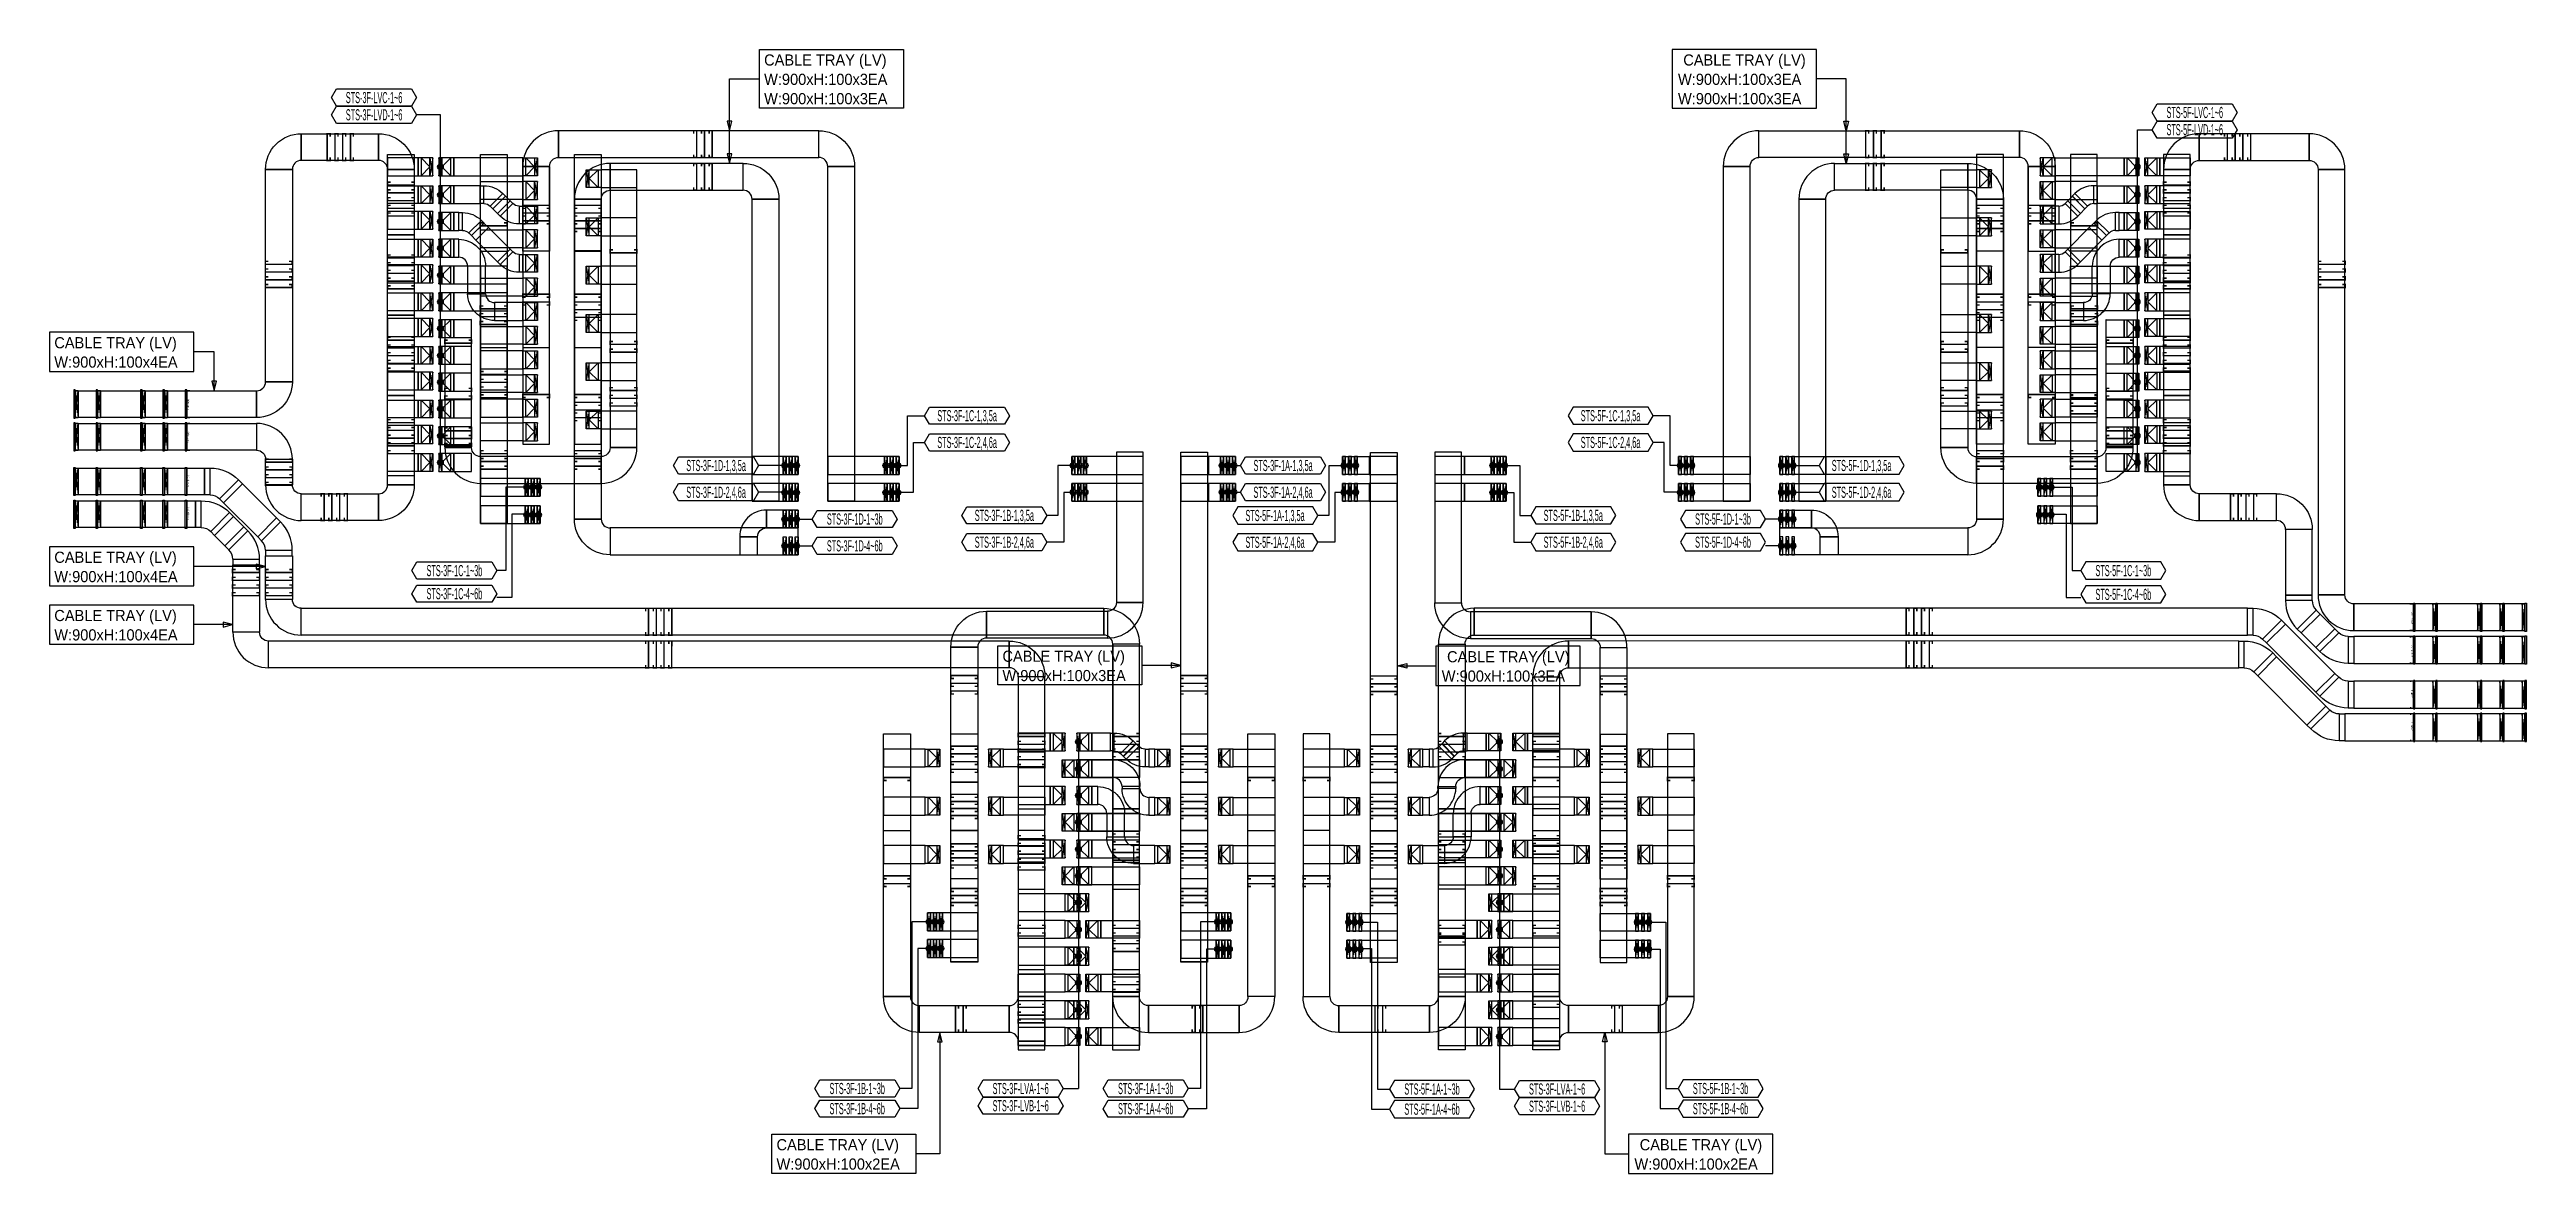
# Model space of a CAD drawing. Header units: millimetres. Extents: x 33932 to 374132, y 182625 to 847314.
# Drawn here: x 93092 to 176354, y 464664 to 502432 of the extents above; entities that cross this region are included whole.
import ezdxf
from ezdxf.enums import TextEntityAlignment as Align

# ---------------------------------------------------------------- set-up
doc = ezdxf.new("R2010")
doc.units = ezdxf.units.MM
doc.header["$LTSCALE"] = 150
for name, color, linetype in [('------00 Switch Gear_Number', 1, 'Continuous'), ('-----26 Electrical Cable Tray_HV_N', 30, 'Continuous'), ('-----26 Electrical Cable Tray_LV_STS1', 3, 'Continuous'), ('-----26 Electrical Cable Tray_LV_STS2', 2, 'Continuous'), ('-----26 Electrical Cable Tray_LV_STS3', 151, 'Continuous'), ('-----26 Electrical Cable Tray_LV_STSPDU_A', 181, 'Continuous'), ('-----26 Electrical Cable Tray_LV_STSPDU_B', 41, 'Continuous'), ('-----99 Cable Schedule', 2, 'Continuous')]:
    doc.layers.add(name, color=color, linetype=linetype)
doc.styles.add('ELEC', font='')
doc.styles.get('ELEC').set_extended_font_data('Dotum')

msp = doc.modelspace()

# ---------------------------------------------------------------- texts
at = {"layer": '-----26 Electrical Cable Tray_LV_STS1', "style": 'ELEC'}
for s, p in [('CABLE TRAY (LV)', (117112, 502082)), ('CABLE TRAY (LV)', (148010, 502082)), ('W:900xH:100x3EA', (117112, 501432)), ('W:900xH:100x3EA', (147832, 501432)), ('W:900xH:100x3EA', (117112, 500782)), ('W:900xH:100x3EA', (147832, 500782)), ('CABLE TRAY (LV)', (125124, 482045, 0)), ('CABLE TRAY (LV)', (140069, 482028, 0)), ('W:900xH:100x3EA', (125124, 481395, 0)), ('W:900xH:100x3EA', (139891, 481378, 0))]:
    msp.add_text(s, height=375, dxfattribs=at).set_placement(p, align=Align.MIDDLE_LEFT)
at = {"layer": '-----26 Electrical Cable Tray_LV_STS3', "style": 'ELEC'}
for s, p in [('CABLE TRAY (LV)', (117529, 465629)), ('CABLE TRAY (LV)', (146545, 465629)), ('W:900xH:100x2EA', (117529, 464979)), ('W:900xH:100x2EA', (146368, 464979))]:
    msp.add_text(s, height=375, dxfattribs=at).set_placement(p, align=Align.MIDDLE_LEFT)
at = {"layer": '-----26 Electrical Cable Tray_LV_STSPDU_A', "style": 'ELEC'}
for s, p in [('CABLE TRAY (LV)', (93252, 485371, 0)), ('W:900xH:100x4EA', (93252, 484721, 0))]:
    msp.add_text(s, height=375, dxfattribs=at).set_placement(p, align=Align.MIDDLE_LEFT)
at = {"layer": '-----26 Electrical Cable Tray_LV_STSPDU_B', "style": 'ELEC'}
for s, p in [('W:900xH:100x4EA', (93252, 491930)), ('CABLE TRAY (LV)', (93252, 492580)), ('W:900xH:100x4EA', (93252, 482763, 0)), ('CABLE TRAY (LV)', (93252, 483413, 0))]:
    msp.add_text(s, height=375, dxfattribs=at).set_placement(p, align=Align.MIDDLE_LEFT)
at = {"layer": '-----99 Cable Schedule', "style": 'ELEC', "width": 0.5}
for s, p in [('STS-3F-LVC-1~6', (104003, 500818)), ('STS-3F-LVD-1~6', (104003, 500240)), ('STS-5F-LVC-1~6', (165204, 500318)), ('STS-5F-LVD-1~6', (165204, 499740)), ('STS-3F-1C-1,3,5a', (123936, 490129)), ('STS-5F-1C-1,3,5a', (145566, 490129)), ('STS-3F-1C-2,4,6a', (123936, 489229)), ('STS-5F-1C-2,4,6a', (145566, 489229)), ('STS-3F-1D-1,3,5a', (115498, 488455)), ('STS-3F-1A-1,3,5a', (134558, 488455)), ('STS-5F-1D-1,3,5a', (154004, 488455)), ('STS-3F-1D-2,4,6a', (115498, 487555)), ('STS-3F-1A-2,4,6a', (134558, 487555)), ('STS-5F-1D-2,4,6a', (154004, 487555)), ('STS-3F-1D-1~3b', (120160, 486655)), ('STS-3F-1B-1,3,5a', (125189, 486778)), ('STS-5F-1A-1,3,5a', (134288, 486774)), ('STS-5F-1B-1,3,5a', (144312, 486778)), ('STS-5F-1D-1~3b', (149346, 486655)), ('STS-3F-1D-4~6b', (120160, 485755)), ('STS-3F-1B-2,4,6a', (125189, 485878)), ('STS-5F-1A-2,4,6a', (134288, 485874)), ('STS-5F-1B-2,4,6a', (144312, 485878)), ('STS-5F-1D-4~6b', (149346, 485878)), ('STS-3F-1C-1~3b', (106702, 484923)), ('STS-5F-1C-1~3b', (162803, 484923)), ('STS-3F-1C-4~6b', (106702, 484146)), ('STS-5F-1C-4~6b', (162803, 484123)), ('STS-3F-1B-1~3b', (120242, 467519, 0)), ('STS-3F-LVA-1~6', (125738, 467518, 0)), ('STS-3F-LVB-1~6', (125738, 466940, 0)), ('STS-3F-1A-1~3b', (129941, 467518, 0)), ('STS-5F-1A-1~3b', (139564, 467501, 0)), ('STS-3F-LVA-1~6', (143769, 467501, 0)), ('STS-3F-LVB-1~6', (143769, 466924, 0)), ('STS-5F-1B-1~3b', (149263, 467519, 0)), ('STS-3F-1B-4~6b', (120242, 466841, 0)), ('STS-3F-1A-4~6b', (129941, 466840, 0)), ('STS-5F-1A-4~6b', (139564, 466824, 0)), ('STS-5F-1B-4~6b', (149263, 466841, 0))]:
    msp.add_text(s, height=375, dxfattribs=at).set_placement(p, align=Align.MIDDLE_CENTER)
at = {"color": 0, "style": 'ELEC', "width": 0.7}
for s, p in [('LV 트레이-IT', (94008, 490490)), ('LV 트레이-IT', (94758, 490490)), ('LV 트레이-IT', (96258, 490490)), ('LV 트레이-IT', (97008, 490490)), ('LV 트레이-IT(SP)', (97758, 490490)), ('LV 트레이-IT', (94008, 489390)), ('LV 트레이-IT', (94758, 489390)), ('LV 트레이-IT', (96258, 489390)), ('LV 트레이-IT', (97008, 489390)), ('LV 트레이-IT(SP)', (97758, 489390)), ('LV 트레이-IT', (94008, 487941)), ('LV 트레이-IT', (94758, 487941)), ('LV 트레이-IT', (96258, 487941)), ('LV 트레이-IT', (97008, 487941)), ('LV 트레이-IT(SP)', (97758, 487941)), ('LV 트레이-IT', (94008, 486841)), ('LV 트레이-IT', (94758, 486841)), ('LV 트레이-IT', (96258, 486841)), ('LV 트레이-IT', (97008, 486841)), ('LV 트레이-IT(SP)', (97758, 486841)), ('LV 트레이-IT(SP)', (172503, 483328)), ('LV 트레이-IT', (173253, 483328)), ('LV 트레이-IT', (174753, 483328)), ('LV 트레이-IT', (175503, 483328)), ('LV 트레이-IT', (176253, 483328)), ('LV 트레이-IT(SP)', (172503, 482228)), ('LV 트레이-IT', (173253, 482228)), ('LV 트레이-IT', (174753, 482228)), ('LV 트레이-IT', (175503, 482228)), ('LV 트레이-IT', (176253, 482228)), ('LV 트레이-IT', (172503, 480779)), ('LV 트레이-IT', (173253, 480779)), ('LV 트레이-IT', (174753, 480779)), ('LV 트레이-IT', (175503, 480779)), ('LV 트레이-IT', (176253, 480779)), ('LV 트레이-IT', (172503, 479679)), ('LV 트레이-IT', (173253, 479679)), ('LV 트레이-IT', (174753, 479679)), ('LV 트레이-IT', (175503, 479679)), ('LV 트레이-IT', (176253, 479679))]:
    msp.add_text(s, height=50, rotation=90, dxfattribs=at).set_placement(p, align=Align.MIDDLE_CENTER)

# ---------------------------------------------------------------- blocks, each defined once
blk = doc.blocks.new('A$C9a0ab699')
h = blk.add_hatch(color=0)
edge = h.paths.add_edge_path()
edge.add_arc((64, 64), 64, 720, 1080, ccw=False)
at = {"color": 0}
blk.add_circle((64, 64), 64, dxfattribs=at)
blk = doc.blocks.new('A$495596483691')
at = {"color": 0}
for p, q in [((100, 600), (0, 600)), ((0, 600), (0, 0)), ((0, 0), (100, 0)), ((500, 600), (100, 600)), ((100, 0), (500, 0)), ((500, 0), (500, 600))]:
    blk.add_line(p, q, dxfattribs=at)
at = {"color": 8}
for p, q in [((400, 300), (100, 600)), ((100, 600), (100, 0)), ((400, 300), (100, 0)), ((400, 0), (400, 600)), ((400, 600), (500, 0)), ((500, 600), (400, 0))]:
    blk.add_line(p, q, dxfattribs=at)
blk = doc.blocks.new('A$C67AE3E09')
at = {"layer": '-----26 Electrical Cable Tray_LV_STS3'}
for p, q in [((424, 850), (0, 425)), ((513, 761), (424, 850)), ((0, 425), (89, 337)), ((89, 337), (513, 761)), ((176, 125), (776, 125)), ((176, 125), (176, 0)), ((776, 0), (776, 125)), ((176, 0), (776, 0))]:
    blk.add_line(p, q, dxfattribs=at)
for radius, end in [(300, 44.9385), (900, 44.99214)]:
    blk.add_arc((-124, 125), radius, 0, end, dxfattribs=at)
blk = doc.blocks.new('A$C1dfe50b2')
at = {"layer": '-----26 Electrical Cable Tray_LV_STSPDU_B'}
for p, q in [((636, 1275), (0, 638)), ((133, 505), (769, 1142)), ((769, 1142), (636, 1275)), ((0, 638), (133, 505)), ((264, 188), (1164, 188)), ((264, 188), (264, 0)), ((264, 0), (1164, 0)), ((1164, 0), (1164, 188))]:
    blk.add_line(p, q, dxfattribs=at)
for radius, end in [(1350, 44.99214), (450, 44.9385)]:
    blk.add_arc((-186, 188), radius, 0, end, dxfattribs=at)
blk = doc.blocks.new('A$C71e5e9d3')
at = {"layer": '-----26 Electrical Cable Tray_LV_STSPDU_A'}
for p, q in [((636, 1275), (0, 638)), ((133, 505), (769, 1142)), ((769, 1142), (636, 1275)), ((0, 638), (133, 505)), ((264, 188), (1164, 188)), ((264, 188), (264, 0)), ((264, 0), (1164, 0)), ((1164, 0), (1164, 188))]:
    blk.add_line(p, q, dxfattribs=at)
for radius, end in [(1350, 44.99214), (450, 44.9385)]:
    blk.add_arc((-186, 188), radius, 0, end, dxfattribs=at)

# ---------------------------------------------------------------- linework, layer by layer
at = {"layer": '------00 Switch Gear_Number'}
for p, q in [((127678, 479165, 0), (127678, 467518, 0)), ((141829, 479165, 0), (141829, 467501, 0)), ((127166, 467518, 0), (127678, 467518, 0)), ((141829, 467501, 0), (142341, 467501, 0))]:
    msp.add_line(p, q, dxfattribs=at)
at = {"layer": '-----26 Electrical Cable Tray_HV_N', "color": 1}
for points in [[(121798, 502432), (121798, 500467), (116952, 500467), (116952, 502432)], [(147638, 502432), (147638, 500467), (152484, 500467), (152484, 502432)]]:
    msp.add_lwpolyline(points, close=True, dxfattribs=at)
for points in [[(115952, 499705), (116032, 500025), (115872, 500025), (115952, 499705), (115952, 501450), (116952, 501450)], [(153484, 499705), (153404, 500025), (153564, 500025), (153484, 499705), (153484, 501450), (152484, 501450)]]:
    msp.add_lwpolyline(points, dxfattribs=at)
at = {"layer": '-----26 Electrical Cable Tray_HV_N', "color": 1, "elevation": 0}
for points in [[(115952, 498605), (116032, 498925), (115872, 498925), (115952, 498605), (115952, 501450)], [(153484, 498605), (153404, 498925), (153564, 498925), (153484, 498605), (153484, 501450)], [(98623, 490967), (98703, 491287), (98543, 491287), (98623, 490967), (98623, 492272), (97938, 492272)], [(100354, 485064), (100034, 485144), (100034, 484984), (100354, 485064), (97938, 485064)], [(99244, 483106), (98924, 483186), (98924, 483026), (99244, 483106), (97938, 483106)], [(131116, 481738), (130796, 481818), (130796, 481658), (131116, 481738), (129810, 481738)], [(138392, 481721), (138712, 481801), (138712, 481641), (138392, 481721), (139697, 481721)], [(123017, 469405), (122937, 469085), (123097, 469085), (123017, 469405), (123017, 465321), (122215, 465321)], [(145372, 469405), (145452, 469085), (145292, 469085), (145372, 469405), (145372, 465321), (146174, 465321)]]:
    msp.add_lwpolyline(points, dxfattribs=at)
for points in [[(93092, 492930), (93092, 491615), (97938, 491615), (97938, 492930)], [(93092, 485721), (93092, 484406), (97938, 484406), (97938, 485721)], [(93092, 483763), (93092, 482448), (97938, 482448), (97938, 483763)], [(129810, 482395), (129810, 481080), (124964, 481080), (124964, 482395)], [(139697, 482378), (139697, 481063), (144543, 481063), (144543, 482378)], [(122215, 465979), (122215, 464664), (117369, 464664), (117369, 465979)], [(146174, 465979), (146174, 464664), (151020, 464664), (151020, 465979)]]:
    msp.add_lwpolyline(points, close=True, dxfattribs=at)
at = {"layer": '-----26 Electrical Cable Tray_LV_STS1'}
for points in [[(109898, 498505), (109898, 498505, -0.414214), (110198, 498805), (110198, 498805), (110198, 499705, 0.414214), (108998, 498505)], [(109898, 498505), (109898, 498505, -0.414214), (110198, 498805), (110198, 498805), (110198, 499705, 0.414214), (108998, 498505)], [(109898, 498505), (109898, 498505, -0.414214), (110198, 498805), (110198, 498805), (110198, 499705, 0.414214), (108998, 498505)], [(119254, 498505), (119254, 498505, 0.414214), (118954, 498805), (118954, 498805), (118954, 499705, -0.414214), (120154, 498505)], [(119254, 498505), (119254, 498505, 0.414214), (118954, 498805), (118954, 498805), (118954, 499705, -0.414214), (120154, 498505)], [(119254, 498505), (119254, 498505, 0.414214), (118954, 498805), (118954, 498805), (118954, 499705, -0.414214), (120154, 498505)], [(116710, 497405), (116710, 497405, 0.414214), (116410, 497705), (116410, 497705), (116410, 498605, -0.414214), (117610, 497405)], [(116710, 497405), (116710, 497405, 0.414214), (116410, 497705), (116410, 497705), (116410, 498605, -0.414214), (117610, 497405)], [(116710, 497405), (116710, 497405, 0.414214), (116410, 497705), (116410, 497705), (116410, 498605, -0.414214), (117610, 497405)], [(128954, 483855), (128954, 483855, -0.414214), (128654, 483555), (128654, 483555), (128654, 482655, 0.414214), (129854, 483855)], [(128954, 483855), (128954, 483855, -0.414214), (128654, 483555), (128654, 483555), (128654, 482655, 0.414214), (129854, 483855)], [(128954, 483855), (128954, 483855, -0.414214), (128654, 483555), (128654, 483555), (128654, 482655, 0.414214), (129854, 483855)]]:
    msp.add_lwpolyline(points, format="xyb", close=True, dxfattribs=at)
for points in [[(110198, 499705), (110198, 498805), (118954, 498805), (118954, 499705)], [(110198, 499705), (110198, 498805), (118954, 498805), (118954, 499705)], [(110198, 499705), (110198, 498805), (118954, 498805), (118954, 499705)], [(159309, 499705), (159309, 498805), (150554, 498805), (150554, 499705)], [(159309, 499705), (159309, 498805), (150554, 498805), (150554, 499705)], [(159309, 499705), (159309, 498805), (150554, 498805), (150554, 499705)], [(119254, 498505), (120154, 498505), (120154, 487255), (119254, 487255)], [(119254, 498505), (120154, 498505), (120154, 487255), (119254, 487255)], [(119254, 498505), (120154, 498505), (120154, 487255), (119254, 487255)], [(121654, 488155), (121654, 488755), (119254, 488755), (119254, 488155)], [(121454, 488155), (121454, 488755), (119254, 488755), (119254, 488155)], [(121254, 488155), (121254, 488755), (119254, 488755), (119254, 488155)], [(121154, 488155), (121154, 488755), (121254, 488755), (121254, 488155)], [(121354, 488155), (121354, 488755), (121454, 488755), (121454, 488155)], [(121554, 488155), (121554, 488755), (121654, 488755), (121654, 488155)], [(127454, 488755), (127454, 488155), (129854, 488155), (129854, 488755)], [(127554, 488755), (127554, 488155), (127454, 488155), (127454, 488755)], [(127754, 488755), (127754, 488155), (127654, 488155), (127654, 488755)], [(127654, 488755), (127654, 488155), (129854, 488155), (129854, 488755)], [(127954, 488755), (127954, 488155), (127854, 488155), (127854, 488755)], [(127854, 488755), (127854, 488155), (129854, 488155), (129854, 488755)], [(129854, 488905), (128954, 488905), (128954, 483855), (129854, 483855)], [(129854, 488905), (128954, 488905), (128954, 483855), (129854, 483855)], [(129854, 488905), (128954, 488905), (128954, 483855), (129854, 483855)], [(121654, 487255), (121654, 487855), (119254, 487855), (119254, 487255)], [(121454, 487255), (121454, 487855), (119254, 487855), (119254, 487255)], [(121254, 487255), (121254, 487855), (119254, 487855), (119254, 487255)], [(121154, 487255), (121154, 487855), (121254, 487855), (121254, 487255)], [(121354, 487255), (121354, 487855), (121454, 487855), (121454, 487255)], [(121554, 487255), (121554, 487855), (121654, 487855), (121654, 487255)], [(127454, 487855), (127454, 487255), (129854, 487255), (129854, 487855)], [(127554, 487855), (127554, 487255), (127454, 487255), (127454, 487855)], [(127754, 487855), (127754, 487255), (127654, 487255), (127654, 487855)], [(127654, 487855), (127654, 487255), (129854, 487255), (129854, 487855)], [(127954, 487855), (127954, 487255), (127854, 487255), (127854, 487855)], [(127854, 487855), (127854, 487255), (129854, 487255), (129854, 487855)]]:
    msp.add_lwpolyline(points, close=True, dxfattribs=at)
at = {"layer": '-----26 Electrical Cable Tray_LV_STS1', "ltscale": 7.5, "const_width": 50, "elevation": 0}
for points in [[(114746, 499605), (114746, 499705), (114846, 499705), (114846, 498805), (114746, 498805), (114746, 498905)], [(115006, 499605), (115006, 499705), (115106, 499705), (115106, 498805), (115006, 498805), (115006, 498905)], [(154502, 499605), (154502, 499705), (154402, 499705), (154402, 498805), (154502, 498805), (154502, 498905)], [(154761, 499605), (154761, 499705), (154661, 499705), (154661, 498805), (154761, 498805), (154761, 498905)], [(114746, 498505), (114746, 498605), (114846, 498605), (114846, 497705), (114746, 497705), (114746, 497805)], [(115006, 498505), (115006, 498605), (115106, 498605), (115106, 497705), (115006, 497705), (115006, 497805)], [(115265, 498505), (115265, 498605), (115365, 498605), (115365, 497705), (115265, 497705), (115265, 497805)], [(154242, 498505), (154242, 498605), (154142, 498605), (154142, 497705), (154242, 497705), (154242, 497805)], [(154502, 498505), (154502, 498605), (154402, 498605), (154402, 497705), (154502, 497705), (154502, 497805)], [(154761, 498505), (154761, 498605), (154661, 498605), (154661, 497705), (154761, 497705), (154761, 497805)], [(109098, 497096), (108998, 497096), (108998, 497196), (109898, 497196), (109898, 497096), (109798, 497096)], [(110835, 497096), (110735, 497096), (110735, 497196), (111635, 497196), (111635, 497096), (111535, 497096)], [(158672, 497096), (158772, 497096), (158772, 497196), (157872, 497196), (157872, 497096), (157972, 497096)], [(160409, 497096), (160509, 497096), (160509, 497196), (159609, 497196), (159609, 497096), (159709, 497096)], [(109098, 496837), (108998, 496837), (108998, 496937), (109898, 496937), (109898, 496837), (109798, 496837)], [(109098, 496577), (108998, 496577), (108998, 496677), (109898, 496677), (109898, 496577), (109798, 496577)], [(110835, 496837), (110735, 496837), (110735, 496937), (111635, 496937), (111635, 496837), (111535, 496837)], [(110835, 496577), (110735, 496577), (110735, 496677), (111635, 496677), (111635, 496577), (111535, 496577)], [(158672, 496837), (158772, 496837), (158772, 496937), (157872, 496937), (157872, 496837), (157972, 496837)], [(158672, 496577), (158772, 496577), (158772, 496677), (157872, 496677), (157872, 496577), (157972, 496577)], [(160409, 496837), (160509, 496837), (160509, 496937), (159609, 496937), (159609, 496837), (159709, 496837)], [(160409, 496577), (160509, 496577), (160509, 496677), (159609, 496677), (159609, 496577), (159709, 496577)], [(109098, 494111), (108998, 494111), (108998, 494211), (109898, 494211), (109898, 494111), (109798, 494111)], [(109098, 493851), (108998, 493851), (108998, 493951), (109898, 493951), (109898, 493851), (109798, 493851)], [(110835, 494111), (110735, 494111), (110735, 494211), (111635, 494211), (111635, 494111), (111535, 494111)], [(110835, 493851), (110735, 493851), (110735, 493951), (111635, 493951), (111635, 493851), (111535, 493851)], [(158672, 494111), (158772, 494111), (158772, 494211), (157872, 494211), (157872, 494111), (157972, 494111)], [(158672, 493851), (158772, 493851), (158772, 493951), (157872, 493951), (157872, 493851), (157972, 493851)], [(160409, 494111), (160509, 494111), (160509, 494211), (159609, 494211), (159609, 494111), (159709, 494111)], [(160409, 493851), (160509, 493851), (160509, 493951), (159609, 493951), (159609, 493851), (159709, 493851)], [(109098, 490739), (108998, 490739), (108998, 490839), (109898, 490839), (109898, 490739), (109798, 490739)], [(110835, 490739), (110735, 490739), (110735, 490839), (111635, 490839), (111635, 490739), (111535, 490739)], [(158672, 490739), (158772, 490739), (158772, 490839), (157872, 490839), (157872, 490739), (157972, 490739)], [(160409, 490739), (160509, 490739), (160509, 490839), (159609, 490839), (159609, 490739), (159709, 490739)], [(124191, 481295), (124291, 481295), (124291, 481395), (123391, 481395), (123391, 481295), (123491, 481295)], [(131916, 481295), (132016, 481295), (132016, 481395), (131116, 481395), (131116, 481295), (131216, 481295)], [(138292, 481279), (138392, 481279), (138392, 481379), (137492, 481379), (137492, 481279), (137592, 481279)], [(146017, 481278), (146117, 481278), (146117, 481378), (145217, 481378), (145217, 481278), (145317, 481278)], [(124191, 481036), (124291, 481036), (124291, 481136), (123391, 481136), (123391, 481036), (123491, 481036)], [(124191, 480776), (124291, 480776), (124291, 480876), (123391, 480876), (123391, 480776), (123491, 480776)], [(131916, 481036), (132016, 481036), (132016, 481136), (131116, 481136), (131116, 481036), (131216, 481036)], [(131916, 480776), (132016, 480776), (132016, 480876), (131116, 480876), (131116, 480776), (131216, 480776)], [(138292, 481019), (138392, 481019), (138392, 481119), (137492, 481119), (137492, 481019), (137592, 481019)], [(138292, 480759), (138392, 480759), (138392, 480859), (137492, 480859), (137492, 480759), (137592, 480759)], [(146017, 481018), (146117, 481018), (146117, 481118), (145217, 481118), (145217, 481018), (145317, 481018)], [(146017, 480758), (146117, 480758), (146117, 480858), (145217, 480858), (145217, 480758), (145317, 480758)], [(124191, 478664), (124291, 478664), (124291, 478764), (123391, 478764), (123391, 478664), (123491, 478664)], [(131916, 478664), (132016, 478664), (132016, 478764), (131116, 478764), (131116, 478664), (131216, 478664)], [(138292, 478664), (138392, 478664), (138392, 478764), (137492, 478764), (137492, 478664), (137592, 478664)], [(146017, 478664), (146117, 478664), (146117, 478764), (145217, 478764), (145217, 478664), (145317, 478664)], [(124191, 478404), (124291, 478404), (124291, 478504), (123391, 478504), (123391, 478404), (123491, 478404)], [(124191, 478144), (124291, 478144), (124291, 478244), (123391, 478244), (123391, 478144), (123491, 478144)], [(131916, 478404), (132016, 478404), (132016, 478504), (131116, 478504), (131116, 478404), (131216, 478404)], [(131916, 478144), (132016, 478144), (132016, 478244), (131116, 478244), (131116, 478144), (131216, 478144)], [(138292, 478404), (138392, 478404), (138392, 478504), (137492, 478504), (137492, 478404), (137592, 478404)], [(138292, 478144), (138392, 478144), (138392, 478244), (137492, 478244), (137492, 478144), (137592, 478144)], [(146017, 478404), (146117, 478404), (146117, 478504), (145217, 478504), (145217, 478404), (145317, 478404)], [(146017, 478144), (146117, 478144), (146117, 478244), (145217, 478244), (145217, 478144), (145317, 478144)], [(124191, 476828), (124291, 476828), (124291, 476928), (123391, 476928), (123391, 476828), (123491, 476828)], [(124191, 476591), (124291, 476591), (124291, 476691), (123391, 476691), (123391, 476591), (123491, 476591)], [(131916, 476828), (132016, 476828), (132016, 476928), (131116, 476928), (131116, 476828), (131216, 476828)], [(131916, 476591), (132016, 476591), (132016, 476691), (131116, 476691), (131116, 476591), (131216, 476591)], [(138292, 476828), (138392, 476828), (138392, 476928), (137492, 476928), (137492, 476828), (137592, 476828)], [(138292, 476591), (138392, 476591), (138392, 476691), (137492, 476691), (137492, 476591), (137592, 476591)], [(146017, 476828), (146117, 476828), (146117, 476928), (145217, 476928), (145217, 476828), (145317, 476828)], [(146017, 476591), (146117, 476591), (146117, 476691), (145217, 476691), (145217, 476591), (145317, 476591)], [(124191, 474931), (124291, 474931), (124291, 475031), (123391, 475031), (123391, 474931), (123491, 474931)], [(131916, 474931), (132016, 474931), (132016, 475031), (131116, 475031), (131116, 474931), (131216, 474931)], [(138292, 474931), (138392, 474931), (138392, 475031), (137492, 475031), (137492, 474931), (137592, 474931)], [(146017, 474931), (146117, 474931), (146117, 475031), (145217, 475031), (145217, 474931), (145317, 474931)]]:
    msp.add_lwpolyline(points, dxfattribs=at)
at = {"layer": '-----26 Electrical Cable Tray_LV_STS1', "ltscale": 7.5, "const_width": 50}
for points in [[(115265, 499605), (115265, 499705), (115365, 499705), (115365, 498805), (115265, 498805), (115265, 498905)], [(154242, 499605), (154242, 499705), (154142, 499705), (154142, 498805), (154242, 498805), (154242, 498905)]]:
    msp.add_lwpolyline(points, dxfattribs=at)
at = {"layer": '-----26 Electrical Cable Tray_LV_STS1', "elevation": 0}
for points in [[(150254, 498505), (150254, 498505, -0.414214), (150554, 498805), (150554, 498805), (150554, 499705, 0.414214), (149354, 498505)], [(150254, 498505), (150254, 498505, -0.414214), (150554, 498805), (150554, 498805), (150554, 499705, 0.414214), (149354, 498505)], [(150254, 498505), (150254, 498505, -0.414214), (150554, 498805), (150554, 498805), (150554, 499705, 0.414214), (149354, 498505)], [(159609, 498505), (159609, 498505, 0.414214), (159309, 498805), (159309, 498805), (159309, 499705, -0.414214), (160509, 498505)], [(159609, 498505), (159609, 498505, 0.414214), (159309, 498805), (159309, 498805), (159309, 499705, -0.414214), (160509, 498505)], [(159609, 498505), (159609, 498505, 0.414214), (159309, 498805), (159309, 498805), (159309, 499705, -0.414214), (160509, 498505)], [(111635, 497405), (111635, 497405, -0.414214), (111935, 497705), (111935, 497705), (111935, 498605, 0.414214), (110735, 497405)], [(111635, 497405), (111635, 497405, -0.414214), (111935, 497705), (111935, 497705), (111935, 498605, 0.414214), (110735, 497405)], [(111635, 497405), (111635, 497405, -0.414214), (111935, 497705), (111935, 497705), (111935, 498605, 0.414214), (110735, 497405)], [(152797, 497405), (152797, 497405, -0.414214), (153097, 497705), (153097, 497705), (153097, 498605, 0.414214), (151897, 497405)], [(152797, 497405), (152797, 497405, -0.414214), (153097, 497705), (153097, 497705), (153097, 498605, 0.414214), (151897, 497405)], [(152797, 497405), (152797, 497405, -0.414214), (153097, 497705), (153097, 497705), (153097, 498605, 0.414214), (151897, 497405)], [(157872, 497405), (157872, 497405, 0.414214), (157572, 497705), (157572, 497705), (157572, 498605, -0.414214), (158772, 497405)], [(157872, 497405), (157872, 497405, 0.414214), (157572, 497705), (157572, 497705), (157572, 498605, -0.414214), (158772, 497405)], [(157872, 497405), (157872, 497405, 0.414214), (157572, 497705), (157572, 497705), (157572, 498605, -0.414214), (158772, 497405)], [(140554, 483837), (140554, 483837, 0.414214), (140854, 483537), (140854, 483537), (140854, 482637, -0.414214), (139654, 483837)], [(140554, 483837), (140554, 483837, 0.414214), (140854, 483537), (140854, 483537), (140854, 482637, -0.414214), (139654, 483837)], [(140554, 483837), (140554, 483837, 0.414214), (140854, 483537), (140854, 483537), (140854, 482637, -0.414214), (139654, 483837)], [(124591, 482655), (124591, 482655, 0.414214), (124291, 482355), (124291, 482355), (123391, 482355, -0.414214), (124591, 483555)], [(124591, 482655), (124591, 482655, 0.414214), (124291, 482355), (124291, 482355), (123391, 482355, -0.414214), (124591, 483555)], [(124591, 482655), (124591, 482655, 0.414214), (124291, 482355), (124291, 482355), (123391, 482355, -0.414214), (124591, 483555)], [(144917, 482637), (144917, 482637, -0.414214), (145217, 482337), (145217, 482337), (146117, 482337, 0.414214), (144917, 483537)], [(144917, 482637), (144917, 482637, -0.414214), (145217, 482337), (145217, 482337), (146117, 482337, 0.414214), (144917, 483537)], [(144917, 482637), (144917, 482637, -0.414214), (145217, 482337), (145217, 482337), (146117, 482337, 0.414214), (144917, 483537)]]:
    msp.add_lwpolyline(points, format="xyb", close=True, dxfattribs=at)
for points in [[(109898, 495661), (108998, 495661), (108998, 498505), (109898, 498505)], [(109898, 498505), (108998, 498505), (108998, 489173), (109898, 489173)], [(109898, 498505), (108998, 498505), (108998, 492417), (109898, 492417)], [(111935, 498605), (111935, 497705), (116410, 497705), (116410, 498605)], [(111935, 498605), (111935, 497705), (116410, 497705), (116410, 498605)], [(111935, 498605), (111935, 497705), (116410, 497705), (116410, 498605)], [(150254, 498505), (149354, 498505), (149354, 487255), (150254, 487255)], [(150254, 498505), (149354, 498505), (149354, 487255), (150254, 487255)], [(150254, 498505), (149354, 498505), (149354, 487255), (150254, 487255)], [(157572, 498605), (157572, 497705), (153097, 497705), (153097, 498605)], [(157572, 498605), (157572, 497705), (153097, 497705), (153097, 498605)], [(157572, 498605), (157572, 497705), (153097, 497705), (153097, 498605)], [(159609, 495661), (160509, 495661), (160509, 498505), (159609, 498505)], [(159609, 498505), (160509, 498505), (160509, 489173), (159609, 489173)], [(159609, 498505), (160509, 498505), (160509, 492417), (159609, 492417)], [(111635, 495665), (110735, 495665), (110735, 497405), (111635, 497405)], [(111635, 497405), (110735, 497405), (110735, 489173), (111635, 489173)], [(111635, 497405), (110735, 497405), (110735, 492417), (111635, 492417)], [(116710, 497405), (117610, 497405), (117610, 487255), (116710, 487255)], [(116710, 497405), (117610, 497405), (117610, 487255), (116710, 487255)], [(116710, 497405), (117610, 497405), (117610, 487255), (116710, 487255)], [(152797, 497405), (151897, 497405), (151897, 487255), (152797, 487255)], [(152797, 497405), (151897, 497405), (151897, 487255), (152797, 487255)], [(152797, 497405), (151897, 497405), (151897, 487255), (152797, 487255)], [(157872, 495665), (158772, 495665), (158772, 497405), (157872, 497405)], [(157872, 497405), (158772, 497405), (158772, 489173), (157872, 489173)], [(157872, 497405), (158772, 497405), (158772, 492417), (157872, 492417)], [(118254, 488155), (118254, 488755), (116710, 488755), (116710, 488155)], [(118054, 488155), (118054, 488755), (116710, 488755), (116710, 488155)], [(117854, 488155), (117854, 488755), (116710, 488755), (116710, 488155)], [(117754, 488155), (117754, 488755), (117854, 488755), (117854, 488155)], [(117954, 488155), (117954, 488755), (118054, 488755), (118054, 488155)], [(118154, 488155), (118154, 488755), (118254, 488755), (118254, 488155)], [(131116, 488905), (132016, 488905), (132016, 474570), (131116, 474570)], [(131116, 488905), (132016, 488905), (132016, 477814), (131116, 477814)], [(131116, 488905), (132016, 488905), (132016, 476192), (131116, 476192)], [(132054, 488155), (132054, 488755), (131116, 488755), (131116, 488155)], [(132054, 488155), (132054, 488755), (131116, 488755), (131116, 488155)], [(132054, 488155), (132054, 488755), (131116, 488755), (131116, 488155)], [(132954, 488155), (132954, 488755), (132054, 488755), (132054, 488155)], [(132754, 488155), (132754, 488755), (132054, 488755), (132054, 488155)], [(132554, 488155), (132554, 488755), (132054, 488755), (132054, 488155)], [(132454, 488155), (132454, 488755), (132554, 488755), (132554, 488155)], [(132654, 488155), (132654, 488755), (132754, 488755), (132754, 488155)], [(132854, 488155), (132854, 488755), (132954, 488755), (132954, 488155)], [(136554, 488155), (136554, 488755), (137454, 488755), (137454, 488155)], [(136654, 488155), (136654, 488755), (136554, 488755), (136554, 488155)], [(136854, 488155), (136854, 488755), (136754, 488755), (136754, 488155)], [(136754, 488155), (136754, 488755), (137454, 488755), (137454, 488155)], [(137054, 488155), (137054, 488755), (136954, 488755), (136954, 488155)], [(136954, 488155), (136954, 488755), (137454, 488755), (137454, 488155)], [(138392, 488155), (138392, 488755), (137454, 488755), (137454, 488155)], [(138392, 488155), (138392, 488755), (137454, 488755), (137454, 488155)], [(138392, 488155), (138392, 488755), (137454, 488755), (137454, 488155)], [(137492, 488888), (138392, 488888), (138392, 474554), (137492, 474554)], [(137492, 488888), (138392, 488888), (138392, 477798), (137492, 477798)], [(137492, 488888), (138392, 488888), (138392, 476176), (137492, 476176)], [(139654, 483837), (140554, 483837), (140554, 488905), (139654, 488905)], [(139654, 483837), (140554, 483837), (140554, 488905), (139654, 488905)], [(139654, 483837), (140554, 483837), (140554, 488905), (139654, 488905)], [(140654, 488155), (140654, 488755), (139654, 488755), (139654, 488155)], [(140654, 488155), (140654, 488755), (139654, 488755), (139654, 488155)], [(140654, 488155), (140654, 488755), (139654, 488755), (139654, 488155)], [(142054, 488155), (142054, 488755), (140654, 488755), (140654, 488155)], [(141854, 488155), (141854, 488755), (140654, 488755), (140654, 488155)], [(141654, 488155), (141654, 488755), (140654, 488755), (140654, 488155)], [(141554, 488155), (141554, 488755), (141654, 488755), (141654, 488155)], [(141754, 488155), (141754, 488755), (141854, 488755), (141854, 488155)], [(141954, 488155), (141954, 488755), (142054, 488755), (142054, 488155)], [(147854, 488155), (147854, 488755), (150254, 488755), (150254, 488155)], [(147954, 488155), (147954, 488755), (147854, 488755), (147854, 488155)], [(148154, 488155), (148154, 488755), (148054, 488755), (148054, 488155)], [(148054, 488155), (148054, 488755), (150254, 488755), (150254, 488155)], [(148354, 488155), (148354, 488755), (148254, 488755), (148254, 488155)], [(148254, 488155), (148254, 488755), (150254, 488755), (150254, 488155)], [(151254, 488155), (151254, 488755), (152797, 488755), (152797, 488155)], [(151354, 488155), (151354, 488755), (151254, 488755), (151254, 488155)], [(151554, 488155), (151554, 488755), (151454, 488755), (151454, 488155)], [(151454, 488155), (151454, 488755), (152797, 488755), (152797, 488155)], [(151754, 488155), (151754, 488755), (151654, 488755), (151654, 488155)], [(151654, 488155), (151654, 488755), (152797, 488755), (152797, 488155)], [(118254, 487255), (118254, 487855), (116710, 487855), (116710, 487255)], [(118054, 487255), (118054, 487855), (116710, 487855), (116710, 487255)], [(117854, 487255), (117854, 487855), (116710, 487855), (116710, 487255)], [(117754, 487255), (117754, 487855), (117854, 487855), (117854, 487255)], [(117954, 487255), (117954, 487855), (118054, 487855), (118054, 487255)], [(118154, 487255), (118154, 487855), (118254, 487855), (118254, 487255)], [(132054, 487255), (132054, 487855), (131116, 487855), (131116, 487255)], [(132054, 487255), (132054, 487855), (131116, 487855), (131116, 487255)], [(132054, 487255), (132054, 487855), (131116, 487855), (131116, 487255)], [(132954, 487255), (132954, 487855), (132054, 487855), (132054, 487255)], [(132754, 487255), (132754, 487855), (132054, 487855), (132054, 487255)], [(132554, 487255), (132554, 487855), (132054, 487855), (132054, 487255)], [(132454, 487255), (132454, 487855), (132554, 487855), (132554, 487255)], [(132654, 487255), (132654, 487855), (132754, 487855), (132754, 487255)], [(132854, 487255), (132854, 487855), (132954, 487855), (132954, 487255)], [(136554, 487255), (136554, 487855), (137454, 487855), (137454, 487255)], [(136654, 487255), (136654, 487855), (136554, 487855), (136554, 487255)], [(136854, 487255), (136854, 487855), (136754, 487855), (136754, 487255)], [(136754, 487255), (136754, 487855), (137454, 487855), (137454, 487255)], [(137054, 487255), (137054, 487855), (136954, 487855), (136954, 487255)], [(136954, 487255), (136954, 487855), (137454, 487855), (137454, 487255)], [(138392, 487255), (138392, 487855), (137454, 487855), (137454, 487255)], [(138392, 487255), (138392, 487855), (137454, 487855), (137454, 487255)], [(138392, 487255), (138392, 487855), (137454, 487855), (137454, 487255)], [(140654, 487255), (140654, 487855), (139654, 487855), (139654, 487255)], [(140654, 487255), (140654, 487855), (139654, 487855), (139654, 487255)], [(140654, 487255), (140654, 487855), (139654, 487855), (139654, 487255)], [(142054, 487255), (142054, 487855), (140654, 487855), (140654, 487255)], [(141854, 487255), (141854, 487855), (140654, 487855), (140654, 487255)], [(141654, 487255), (141654, 487855), (140654, 487855), (140654, 487255)], [(141554, 487255), (141554, 487855), (141654, 487855), (141654, 487255)], [(141754, 487255), (141754, 487855), (141854, 487855), (141854, 487255)], [(141954, 487255), (141954, 487855), (142054, 487855), (142054, 487255)], [(147854, 487255), (147854, 487855), (150254, 487855), (150254, 487255)], [(147954, 487255), (147954, 487855), (147854, 487855), (147854, 487255)], [(148154, 487255), (148154, 487855), (148054, 487855), (148054, 487255)], [(148054, 487255), (148054, 487855), (150254, 487855), (150254, 487255)], [(148354, 487255), (148354, 487855), (148254, 487855), (148254, 487255)], [(148254, 487255), (148254, 487855), (150254, 487855), (150254, 487255)], [(151254, 487255), (151254, 487855), (152797, 487855), (152797, 487255)], [(151354, 487255), (151354, 487855), (151254, 487855), (151254, 487255)], [(151554, 487255), (151554, 487855), (151454, 487855), (151454, 487255)], [(151454, 487255), (151454, 487855), (152797, 487855), (152797, 487255)], [(151754, 487255), (151754, 487855), (151654, 487855), (151654, 487255)], [(151654, 487255), (151654, 487855), (152797, 487855), (152797, 487255)], [(128654, 483555), (128654, 482655), (124591, 482655), (124591, 483555)], [(128654, 483555), (128654, 482655), (124591, 482655), (124591, 483555)], [(128654, 483555), (128654, 482655), (124591, 482655), (124591, 483555)], [(140854, 483537), (140854, 482637), (144917, 482637), (144917, 483537)], [(140854, 483537), (140854, 482637), (144917, 482637), (144917, 483537)], [(140854, 483537), (140854, 482637), (144917, 482637), (144917, 483537)], [(123391, 482355), (124291, 482355), (124291, 474570), (123391, 474570)], [(123391, 482355), (124291, 482355), (124291, 477814), (123391, 477814)], [(123391, 482355), (124291, 482355), (124291, 476192), (123391, 476192)], [(145217, 482337), (146117, 482337), (146117, 474553), (145217, 474553)], [(145217, 482337), (146117, 482337), (146117, 477797), (145217, 477797)], [(145217, 482337), (146117, 482337), (146117, 476175), (145217, 476175)]]:
    msp.add_lwpolyline(points, close=True, dxfattribs=at)
for points in [[(117854, 488155), (117754, 488755)], [(117854, 488755), (117754, 488155)], [(118054, 488155), (117954, 488755)], [(118054, 488755), (117954, 488155)], [(118254, 488155), (118154, 488755)], [(118254, 488755), (118154, 488155)], [(132554, 488155), (132454, 488755)], [(132554, 488755), (132454, 488155)], [(132754, 488155), (132654, 488755)], [(132754, 488755), (132654, 488155)], [(132954, 488155), (132854, 488755)], [(132954, 488755), (132854, 488155)], [(136554, 488155), (136654, 488755)], [(136554, 488755), (136654, 488155)], [(136754, 488155), (136854, 488755)], [(136754, 488755), (136854, 488155)], [(136954, 488155), (137054, 488755)], [(136954, 488755), (137054, 488155)], [(141654, 488155), (141554, 488755)], [(141654, 488755), (141554, 488155)], [(141854, 488155), (141754, 488755)], [(141854, 488755), (141754, 488155)], [(142054, 488155), (141954, 488755)], [(142054, 488755), (141954, 488155)], [(147854, 488155), (147954, 488755)], [(147854, 488755), (147954, 488155)], [(148054, 488155), (148154, 488755)], [(148054, 488755), (148154, 488155)], [(148254, 488155), (148354, 488755)], [(148254, 488755), (148354, 488155)], [(151254, 488155), (151354, 488755)], [(151254, 488755), (151354, 488155)], [(151454, 488155), (151554, 488755)], [(151454, 488755), (151554, 488155)], [(151654, 488155), (151754, 488755)], [(151654, 488755), (151754, 488155)], [(117854, 487255), (117754, 487855)], [(117854, 487855), (117754, 487255)], [(118054, 487255), (117954, 487855)], [(118054, 487855), (117954, 487255)], [(118254, 487255), (118154, 487855)], [(118254, 487855), (118154, 487255)], [(132554, 487255), (132454, 487855)], [(132554, 487855), (132454, 487255)], [(132754, 487255), (132654, 487855)], [(132754, 487855), (132654, 487255)], [(132954, 487255), (132854, 487855)], [(132954, 487855), (132854, 487255)], [(136554, 487255), (136654, 487855)], [(136554, 487855), (136654, 487255)], [(136754, 487255), (136854, 487855)], [(136754, 487855), (136854, 487255)], [(136954, 487255), (137054, 487855)], [(136954, 487855), (137054, 487255)], [(141654, 487255), (141554, 487855)], [(141654, 487855), (141554, 487255)], [(141854, 487255), (141754, 487855)], [(141854, 487855), (141754, 487255)], [(142054, 487255), (141954, 487855)], [(142054, 487855), (141954, 487255)], [(147854, 487255), (147954, 487855)], [(147854, 487855), (147954, 487255)], [(148054, 487255), (148154, 487855)], [(148054, 487855), (148154, 487255)], [(148254, 487255), (148354, 487855)], [(148254, 487855), (148354, 487255)], [(151254, 487255), (151354, 487855)], [(151254, 487855), (151354, 487255)], [(151454, 487255), (151554, 487855)], [(151454, 487855), (151554, 487255)], [(151654, 487255), (151754, 487855)], [(151654, 487855), (151754, 487255)]]:
    msp.add_lwpolyline(points, dxfattribs=at)
at = {"layer": '-----26 Electrical Cable Tray_LV_STS1'}
for points in [[(121254, 488155), (121154, 488755)], [(121254, 488755), (121154, 488155)], [(121454, 488155), (121354, 488755)], [(121454, 488755), (121354, 488155)], [(121654, 488155), (121554, 488755)], [(121654, 488755), (121554, 488155)], [(127454, 488755), (127554, 488155)], [(127454, 488155), (127554, 488755)], [(127654, 488755), (127754, 488155)], [(127654, 488155), (127754, 488755)], [(127854, 488755), (127954, 488155)], [(127854, 488155), (127954, 488755)], [(121254, 487255), (121154, 487855)], [(121254, 487855), (121154, 487255)], [(121454, 487255), (121354, 487855)], [(121454, 487855), (121354, 487255)], [(121654, 487255), (121554, 487855)], [(121654, 487855), (121554, 487255)], [(127454, 487855), (127554, 487255)], [(127454, 487255), (127554, 487855)], [(127654, 487855), (127754, 487255)], [(127654, 487255), (127754, 487855)], [(127854, 487855), (127954, 487255)], [(127854, 487255), (127954, 487855)]]:
    msp.add_lwpolyline(points, dxfattribs=at)
at = {"layer": '-----26 Electrical Cable Tray_LV_STS2', "elevation": 0}
for points in [[(108480, 486501), (107580, 486501), (107580, 498905), (108480, 498905)], [(111635, 486655), (110735, 486655), (110735, 498905), (111635, 498905)], [(157872, 486655), (158772, 486655), (158772, 498905), (157872, 498905)], [(161027, 486501), (161927, 486501), (161927, 498905), (161027, 498905)], [(107580, 497994), (108998, 497994), (108998, 497394), (107580, 497394)], [(161927, 497994), (160509, 497994), (160509, 497394), (161927, 497394)], [(107580, 496372), (108998, 496372), (108998, 495772), (107580, 495772)], [(161927, 496372), (160509, 496372), (160509, 495772), (161927, 495772)], [(108480, 486501), (107580, 486501), (107580, 495661), (108480, 495661)], [(111635, 486655), (110735, 486655), (110735, 495661), (111635, 495661)], [(157872, 486655), (158772, 486655), (158772, 495661), (157872, 495661)], [(161027, 486501), (161927, 486501), (161927, 495661), (161027, 495661)], [(107580, 494750), (108998, 494750), (108998, 494150), (107580, 494150)], [(161927, 494750), (160509, 494750), (160509, 494150), (161927, 494150)], [(107580, 493128), (108998, 493128), (108998, 492528), (107580, 492528)], [(161927, 493128), (160509, 493128), (160509, 492528), (161927, 492528)], [(108480, 486501), (107580, 486501), (107580, 492417), (108480, 492417)], [(111635, 486655), (110735, 486655), (110735, 492417), (111635, 492417)], [(157872, 486655), (158772, 486655), (158772, 492417), (157872, 492417)], [(161027, 486501), (161927, 486501), (161927, 492417), (161027, 492417)], [(107580, 491506), (108998, 491506), (108998, 490906), (107580, 490906)], [(161927, 491506), (160509, 491506), (160509, 490906), (161927, 490906)], [(107580, 489884), (108998, 489884), (108998, 489284), (107580, 489284)], [(161927, 489884), (160509, 489884), (160509, 489284), (161927, 489284)], [(109580, 488023), (107580, 488023), (107580, 487423), (109580, 487423)], [(109580, 488023), (107580, 488023), (107580, 487423), (109580, 487423)], [(109580, 488023), (107580, 488023), (107580, 487423), (109580, 487423)], [(109080, 487423), (109080, 488023), (109180, 488023), (109180, 487423)], [(109280, 487423), (109280, 488023), (109380, 488023), (109380, 487423)], [(109480, 487423), (109480, 488023), (109580, 488023), (109580, 487423)], [(159927, 488023), (161927, 488023), (161927, 487423), (159927, 487423)], [(160027, 487423), (160027, 488023), (159927, 488023), (159927, 487423)], [(159927, 488023), (161927, 488023), (161927, 487423), (159927, 487423)], [(159927, 488023), (161927, 488023), (161927, 487423), (159927, 487423)], [(160227, 487423), (160227, 488023), (160127, 488023), (160127, 487423)], [(160427, 487423), (160427, 488023), (160327, 488023), (160327, 487423)], [(109580, 487101), (107580, 487101), (107580, 486501), (109580, 486501)], [(109580, 487101), (107580, 487101), (107580, 486501), (109580, 486501)], [(109580, 487101), (107580, 487101), (107580, 486501), (109580, 486501)], [(109080, 486501), (109080, 487101), (109180, 487101), (109180, 486501)], [(109280, 486501), (109280, 487101), (109380, 487101), (109380, 486501)], [(109480, 486501), (109480, 487101), (109580, 487101), (109580, 486501)], [(159927, 487101), (161927, 487101), (161927, 486501), (159927, 486501)], [(160027, 486501), (160027, 487101), (159927, 487101), (159927, 486501)], [(159927, 487101), (161927, 487101), (161927, 486501), (159927, 486501)], [(159927, 487101), (161927, 487101), (161927, 486501), (159927, 486501)], [(160227, 486501), (160227, 487101), (160127, 487101), (160127, 486501)], [(160427, 486501), (160427, 487101), (160327, 487101), (160327, 486501)], [(111935, 486355), (111935, 485455), (118254, 485455), (118254, 486355)], [(111935, 486355), (111935, 485455), (118254, 485455), (118254, 486355)], [(111935, 486355), (111935, 485455), (118254, 485455), (118254, 486355)], [(118254, 486955), (117192, 486955), (117192, 486355), (118254, 486355)], [(118254, 486955), (117192, 486955), (117192, 486355), (118254, 486355)], [(118254, 486955), (117192, 486955), (117192, 486355), (118254, 486355)], [(117754, 486355), (117754, 486955), (117854, 486955), (117854, 486355)], [(117954, 486355), (117954, 486955), (118054, 486955), (118054, 486355)], [(118154, 486355), (118154, 486955), (118254, 486955), (118254, 486355)], [(151254, 486955), (152315, 486955), (152315, 486355), (151254, 486355)], [(151354, 486355), (151354, 486955), (151254, 486955), (151254, 486355)], [(151254, 486955), (152315, 486955), (152315, 486355), (151254, 486355)], [(151254, 486955), (152315, 486955), (152315, 486355), (151254, 486355)], [(157572, 486355), (157572, 485455), (151254, 485455), (151254, 486355)], [(157572, 486355), (157572, 485455), (151254, 485455), (151254, 486355)], [(157572, 486355), (157572, 485455), (151254, 485455), (151254, 486355)], [(151554, 486355), (151554, 486955), (151454, 486955), (151454, 486355)], [(151754, 486355), (151754, 486955), (151654, 486955), (151654, 486355)], [(116892, 485455), (116892, 486055), (116292, 486055), (116292, 485455)], [(116892, 485455), (116892, 486055), (116292, 486055), (116292, 485455)], [(116892, 485455), (116892, 486055), (116292, 486055), (116292, 485455)], [(117754, 485455), (117754, 486055), (117854, 486055), (117854, 485455)], [(117954, 485455), (117954, 486055), (118054, 486055), (118054, 485455)], [(118154, 485455), (118154, 486055), (118254, 486055), (118254, 485455)], [(151354, 485455), (151354, 486055), (151254, 486055), (151254, 485455)], [(151554, 485455), (151554, 486055), (151454, 486055), (151454, 485455)], [(151754, 485455), (151754, 486055), (151654, 486055), (151654, 485455)], [(152615, 485455), (152615, 486055), (153215, 486055), (153215, 485455)], [(152615, 485455), (152615, 486055), (153215, 486055), (153215, 485455)], [(152615, 485455), (152615, 486055), (153215, 486055), (153215, 485455)], [(123391, 479436), (124291, 479436), (124291, 471769), (123391, 471769)], [(131116, 479436), (132016, 479436), (132016, 471769), (131116, 471769)], [(137492, 479420), (138392, 479420), (138392, 471752), (137492, 471752)], [(146117, 479420), (145217, 479420), (145217, 471752), (146117, 471752)], [(123391, 477814), (124291, 477814), (124291, 471770), (123391, 471770)], [(131116, 477814), (132016, 477814), (132016, 471770), (131116, 471770)], [(137492, 477798), (138392, 477798), (138392, 471754), (137492, 471754)], [(146117, 477798), (145217, 477798), (145217, 471754), (146117, 471754)], [(123391, 476192), (124291, 476192), (124291, 471769), (123391, 471769)], [(131116, 476192), (132016, 476192), (132016, 471769), (131116, 471769)], [(137492, 476176), (138392, 476176), (138392, 471752), (137492, 471752)], [(146117, 476176), (145217, 476176), (145217, 471752), (146117, 471752)], [(122604, 472821), (124291, 472821), (124291, 473421), (122604, 473421)], [(122604, 472821), (122604, 473421), (122704, 473421), (122704, 472821)], [(122804, 472821), (122804, 473421), (122904, 473421), (122904, 472821)], [(123004, 472821), (123004, 473421), (123104, 473421), (123104, 472821)], [(132803, 473420), (131116, 473420), (131116, 472820), (132803, 472820)], [(132303, 472820), (132303, 473420), (132403, 473420), (132403, 472820)], [(132503, 472820), (132503, 473420), (132603, 473420), (132603, 472820)], [(132703, 472820), (132703, 473420), (132803, 473420), (132803, 472820)], [(136705, 473404), (138392, 473404), (138392, 472804), (136705, 472804)], [(136805, 472804), (136805, 473404), (136705, 473404), (136705, 472804)], [(137005, 472804), (137005, 473404), (136905, 473404), (136905, 472804)], [(137205, 472804), (137205, 473404), (137105, 473404), (137105, 472804)], [(146904, 472805), (145217, 472805), (145217, 473405), (146904, 473405)], [(146504, 472805), (146504, 473405), (146404, 473405), (146404, 472805)], [(146704, 472805), (146704, 473405), (146604, 473405), (146604, 472805)], [(146904, 472805), (146904, 473405), (146804, 473405), (146804, 472805)], [(122604, 471921), (124291, 471921), (124291, 472521), (122604, 472521)], [(122604, 471921), (122604, 472521), (122704, 472521), (122704, 471921)], [(122804, 471921), (122804, 472521), (122904, 472521), (122904, 471921)], [(123004, 471921), (123004, 472521), (123104, 472521), (123104, 471921)], [(132803, 472498), (131116, 472498), (131116, 471898), (132803, 471898)], [(132303, 471898), (132303, 472498), (132403, 472498), (132403, 471898)], [(132503, 471898), (132503, 472498), (132603, 472498), (132603, 471898)], [(132703, 471898), (132703, 472498), (132803, 472498), (132803, 471898)], [(136705, 472504), (138392, 472504), (138392, 471904), (136705, 471904)], [(136805, 471904), (136805, 472504), (136705, 472504), (136705, 471904)], [(137005, 471904), (137005, 472504), (136905, 472504), (136905, 471904)], [(137205, 471904), (137205, 472504), (137105, 472504), (137105, 471904)], [(146904, 471905), (145217, 471905), (145217, 472505), (146904, 472505)], [(146504, 471905), (146504, 472505), (146404, 472505), (146404, 471905)], [(146704, 471905), (146704, 472505), (146604, 472505), (146604, 471905)], [(146904, 471905), (146904, 472505), (146804, 472505), (146804, 471905)]]:
    msp.add_lwpolyline(points, close=True, dxfattribs=at)
at = {"layer": '-----26 Electrical Cable Tray_LV_STS2', "ltscale": 7.5, "const_width": 50, "elevation": 0}
for points in [[(107669, 496611), (107569, 496611), (107569, 496511), (108469, 496511), (108469, 496611), (108369, 496611)], [(111535, 496317), (111635, 496317), (111635, 496417), (110735, 496417), (110735, 496317), (110835, 496317)], [(157972, 496317), (157872, 496317), (157872, 496417), (158772, 496417), (158772, 496317), (158672, 496317)], [(161839, 496611), (161939, 496611), (161939, 496511), (161039, 496511), (161039, 496611), (161139, 496611)], [(107669, 493817), (107569, 493817), (107569, 493717), (108469, 493717), (108469, 493817), (108369, 493817)], [(161839, 493817), (161939, 493817), (161939, 493717), (161039, 493717), (161039, 493817), (161139, 493817)], [(107669, 493557), (107569, 493557), (107569, 493457), (108469, 493457), (108469, 493557), (108369, 493557)], [(111535, 493591), (111635, 493591), (111635, 493691), (110735, 493691), (110735, 493591), (110835, 493591)], [(111535, 493332), (111635, 493332), (111635, 493432), (110735, 493432), (110735, 493332), (110835, 493332)], [(157972, 493591), (157872, 493591), (157872, 493691), (158772, 493691), (158772, 493591), (158672, 493591)], [(157972, 493332), (157872, 493332), (157872, 493432), (158772, 493432), (158772, 493332), (158672, 493332)], [(161839, 493557), (161939, 493557), (161939, 493457), (161039, 493457), (161039, 493557), (161139, 493557)], [(107680, 491611), (107580, 491611), (107580, 491511), (108480, 491511), (108480, 491611), (108380, 491611)], [(107680, 491351), (107580, 491351), (107580, 491251), (108480, 491251), (108480, 491351), (108380, 491351)], [(107680, 491091), (107580, 491091), (107580, 490991), (108480, 490991), (108480, 491091), (108380, 491091)], [(111535, 490479), (111635, 490479), (111635, 490579), (110735, 490579), (110735, 490479), (110835, 490479)], [(157972, 490479), (157872, 490479), (157872, 490579), (158772, 490579), (158772, 490479), (158672, 490479)], [(161827, 490549), (161927, 490549), (161927, 490449), (161027, 490449), (161027, 490549), (161127, 490549)], [(161827, 490809), (161927, 490809), (161927, 490709), (161027, 490709), (161027, 490809), (161127, 490809)], [(111535, 490219), (111635, 490219), (111635, 490319), (110735, 490319), (110735, 490219), (110835, 490219)], [(111535, 489959), (111635, 489959), (111635, 490059), (110735, 490059), (110735, 489959), (110835, 489959)], [(157972, 490219), (157872, 490219), (157872, 490319), (158772, 490319), (158772, 490219), (158672, 490219)], [(157972, 489959), (157872, 489959), (157872, 490059), (158772, 490059), (158772, 489959), (158672, 489959)], [(161827, 490290), (161927, 490290), (161927, 490190), (161027, 490190), (161027, 490290), (161127, 490290)], [(107680, 488951), (107580, 488951), (107580, 488851), (108480, 488851), (108480, 488951), (108380, 488951)], [(111535, 488851), (111635, 488851), (111635, 488951), (110735, 488951), (110735, 488851), (110835, 488851)], [(157972, 488851), (157872, 488851), (157872, 488951), (158772, 488951), (158772, 488851), (158672, 488851)], [(161827, 488951), (161927, 488951), (161927, 488851), (161027, 488851), (161027, 488951), (161127, 488951)], [(107680, 488691), (107580, 488691), (107580, 488591), (108480, 488591), (108480, 488691), (108380, 488691)], [(107680, 488431), (107580, 488431), (107580, 488331), (108480, 488331), (108480, 488431), (108380, 488431)], [(111535, 488591), (111635, 488591), (111635, 488691), (110735, 488691), (110735, 488591), (110835, 488591)], [(111535, 488331), (111635, 488331), (111635, 488431), (110735, 488431), (110735, 488331), (110835, 488331)], [(157972, 488591), (157872, 488591), (157872, 488691), (158772, 488691), (158772, 488591), (158672, 488591)], [(157972, 488331), (157872, 488331), (157872, 488431), (158772, 488431), (158772, 488331), (158672, 488331)], [(161827, 488691), (161927, 488691), (161927, 488591), (161027, 488591), (161027, 488691), (161127, 488691)], [(161827, 488431), (161927, 488431), (161927, 488331), (161027, 488331), (161027, 488431), (161127, 488431)], [(124191, 478924), (124291, 478924), (124291, 479024), (123391, 479024), (123391, 478924), (123491, 478924)], [(131916, 478924), (132016, 478924), (132016, 479024), (131116, 479024), (131116, 478924), (131216, 478924)], [(138292, 478924), (138392, 478924), (138392, 479024), (137492, 479024), (137492, 478924), (137592, 478924)], [(146017, 478924), (146117, 478924), (146117, 479024), (145217, 479024), (145217, 478924), (145317, 478924)], [(124191, 477302), (124291, 477302), (124291, 477402), (123391, 477402), (123391, 477302), (123491, 477302)], [(124191, 477065), (124291, 477065), (124291, 477165), (123391, 477165), (123391, 477065), (123491, 477065)], [(131916, 477302), (132016, 477302), (132016, 477402), (131116, 477402), (131116, 477302), (131216, 477302)], [(131916, 477065), (132016, 477065), (132016, 477165), (131116, 477165), (131116, 477065), (131216, 477065)], [(138292, 477302), (138392, 477302), (138392, 477402), (137492, 477402), (137492, 477302), (137592, 477302)], [(138292, 477065), (138392, 477065), (138392, 477165), (137492, 477165), (137492, 477065), (137592, 477065)], [(146017, 477302), (146117, 477302), (146117, 477402), (145217, 477402), (145217, 477302), (145317, 477302)], [(146017, 477065), (146117, 477065), (146117, 477165), (145217, 477165), (145217, 477065), (145317, 477065)], [(124191, 475642), (124291, 475642), (124291, 475742), (123391, 475742), (123391, 475642), (123491, 475642)], [(124191, 475405), (124291, 475405), (124291, 475505), (123391, 475505), (123391, 475405), (123491, 475405)], [(131916, 475642), (132016, 475642), (132016, 475742), (131116, 475742), (131116, 475642), (131216, 475642)], [(131916, 475405), (132016, 475405), (132016, 475505), (131116, 475505), (131116, 475405), (131216, 475405)], [(138292, 475642), (138392, 475642), (138392, 475742), (137492, 475742), (137492, 475642), (137592, 475642)], [(138292, 475405), (138392, 475405), (138392, 475505), (137492, 475505), (137492, 475405), (137592, 475405)], [(146017, 475642), (146117, 475642), (146117, 475742), (145217, 475742), (145217, 475642), (145317, 475642)], [(146017, 475405), (146117, 475405), (146117, 475505), (145217, 475505), (145217, 475405), (145317, 475405)], [(124191, 475168), (124291, 475168), (124291, 475268), (123391, 475268), (123391, 475168), (123491, 475168)], [(131916, 475168), (132016, 475168), (132016, 475268), (131116, 475268), (131116, 475168), (131216, 475168)], [(138292, 475168), (138392, 475168), (138392, 475268), (137492, 475268), (137492, 475168), (137592, 475168)], [(146017, 475168), (146117, 475168), (146117, 475268), (145217, 475268), (145217, 475168), (145317, 475168)], [(124191, 474141), (124291, 474141), (124291, 474241), (123391, 474241), (123391, 474141), (123491, 474141)], [(124191, 473904), (124291, 473904), (124291, 474004), (123391, 474004), (123391, 473904), (123491, 473904)], [(124191, 473667), (124291, 473667), (124291, 473767), (123391, 473767), (123391, 473667), (123491, 473667)], [(131916, 474141), (132016, 474141), (132016, 474241), (131116, 474241), (131116, 474141), (131216, 474141)], [(131916, 473904), (132016, 473904), (132016, 474004), (131116, 474004), (131116, 473904), (131216, 473904)], [(131916, 473667), (132016, 473667), (132016, 473767), (131116, 473767), (131116, 473667), (131216, 473667)], [(138292, 474141), (138392, 474141), (138392, 474241), (137492, 474241), (137492, 474141), (137592, 474141)], [(138292, 473904), (138392, 473904), (138392, 474004), (137492, 474004), (137492, 473904), (137592, 473904)], [(138292, 473667), (138392, 473667), (138392, 473767), (137492, 473767), (137492, 473667), (137592, 473667)], [(146017, 474141), (146117, 474141), (146117, 474241), (145217, 474241), (145217, 474141), (145317, 474141)], [(146017, 473904), (146117, 473904), (146117, 474004), (145217, 474004), (145217, 473904), (145317, 473904)], [(146017, 473667), (146117, 473667), (146117, 473767), (145217, 473767), (145217, 473667), (145317, 473667)]]:
    msp.add_lwpolyline(points, dxfattribs=at)
at = {"layer": '-----26 Electrical Cable Tray_LV_STS2', "elevation": 0}
for points in [[(109180, 487423), (109080, 488023)], [(109180, 488023), (109080, 487423)], [(109380, 487423), (109280, 488023)], [(109380, 488023), (109280, 487423)], [(109580, 487423), (109480, 488023)], [(109580, 488023), (109480, 487423)], [(159927, 487423), (160027, 488023)], [(159927, 488023), (160027, 487423)], [(160127, 487423), (160227, 488023)], [(160127, 488023), (160227, 487423)], [(160327, 487423), (160427, 488023)], [(160327, 488023), (160427, 487423)], [(109180, 486501), (109080, 487101)], [(109180, 487101), (109080, 486501)], [(109380, 486501), (109280, 487101)], [(109380, 487101), (109280, 486501)], [(109580, 486501), (109480, 487101)], [(109580, 487101), (109480, 486501)], [(159927, 486501), (160027, 487101)], [(159927, 487101), (160027, 486501)], [(160127, 486501), (160227, 487101)], [(160127, 487101), (160227, 486501)], [(160327, 486501), (160427, 487101)], [(160327, 487101), (160427, 486501)], [(117854, 486355), (117754, 486955)], [(117854, 486955), (117754, 486355)], [(118054, 486355), (117954, 486955)], [(118054, 486955), (117954, 486355)], [(118254, 486355), (118154, 486955)], [(118254, 486955), (118154, 486355)], [(151254, 486355), (151354, 486955)], [(151254, 486955), (151354, 486355)], [(151454, 486355), (151554, 486955)], [(151454, 486955), (151554, 486355)], [(151654, 486355), (151754, 486955)], [(151654, 486955), (151754, 486355)], [(117854, 485455), (117754, 486055)], [(117854, 486055), (117754, 485455)], [(118054, 485455), (117954, 486055)], [(118054, 486055), (117954, 485455)], [(118254, 485455), (118154, 486055)], [(118254, 486055), (118154, 485455)], [(151254, 485455), (151354, 486055)], [(151254, 486055), (151354, 485455)], [(151454, 485455), (151554, 486055)], [(151454, 486055), (151554, 485455)], [(151654, 485455), (151754, 486055)], [(151654, 486055), (151754, 485455)], [(122704, 472821), (122604, 473421)], [(122704, 473421), (122604, 472821)], [(122904, 472821), (122804, 473421)], [(122904, 473421), (122804, 472821)], [(123104, 472821), (123004, 473421)], [(123104, 473421), (123004, 472821)], [(132403, 472820), (132303, 473420)], [(132403, 473420), (132303, 472820)], [(132603, 472820), (132503, 473420)], [(132603, 473420), (132503, 472820)], [(132803, 472820), (132703, 473420)], [(132803, 473420), (132703, 472820)], [(136705, 472804), (136805, 473404)], [(136705, 473404), (136805, 472804)], [(136905, 472804), (137005, 473404)], [(136905, 473404), (137005, 472804)], [(137105, 472804), (137205, 473404)], [(137105, 473404), (137205, 472804)], [(146404, 472805), (146504, 473405)], [(146404, 473405), (146504, 472805)], [(146604, 472805), (146704, 473405)], [(146604, 473405), (146704, 472805)], [(146804, 472805), (146904, 473405)], [(146804, 473405), (146904, 472805)], [(122704, 471921), (122604, 472521)], [(122704, 472521), (122604, 471921)], [(122904, 471921), (122804, 472521)], [(122904, 472521), (122804, 471921)], [(123104, 471921), (123004, 472521)], [(123104, 472521), (123004, 471921)], [(132403, 471898), (132303, 472498)], [(132403, 472498), (132303, 471898)], [(132603, 471898), (132503, 472498)], [(132603, 472498), (132503, 471898)], [(132803, 471898), (132703, 472498)], [(132803, 472498), (132703, 471898)], [(136705, 471904), (136805, 472504)], [(136705, 472504), (136805, 471904)], [(136905, 471904), (137005, 472504)], [(136905, 472504), (137005, 471904)], [(137105, 471904), (137205, 472504)], [(137105, 472504), (137205, 471904)], [(146404, 471905), (146504, 472505)], [(146404, 472505), (146504, 471905)], [(146604, 471905), (146704, 472505)], [(146604, 472505), (146704, 471905)], [(146804, 471905), (146904, 472505)], [(146804, 472505), (146904, 471905)]]:
    msp.add_lwpolyline(points, dxfattribs=at)
for points in [[(111635, 486655), (111635, 486655, 0.414214), (111935, 486355), (111935, 486355), (111935, 485455, -0.414214), (110735, 486655)], [(111635, 486655), (111635, 486655, 0.414214), (111935, 486355), (111935, 486355), (111935, 485455, -0.414214), (110735, 486655)], [(111635, 486655), (111635, 486655, 0.414214), (111935, 486355), (111935, 486355), (111935, 485455, -0.414214), (110735, 486655)], [(116892, 486055), (116892, 486055, -0.414214), (117192, 486355), (117192, 486355), (117192, 486955, 0.414214), (116292, 486055)], [(116892, 486055), (116892, 486055, -0.414214), (117192, 486355), (117192, 486355), (117192, 486955, 0.414214), (116292, 486055)], [(116892, 486055), (116892, 486055, -0.414214), (117192, 486355), (117192, 486355), (117192, 486955, 0.414214), (116292, 486055)], [(152615, 486055), (152615, 486055, 0.414214), (152315, 486355), (152315, 486355), (152315, 486955, -0.414214), (153215, 486055)], [(152615, 486055), (152615, 486055, 0.414214), (152315, 486355), (152315, 486355), (152315, 486955, -0.414214), (153215, 486055)], [(152615, 486055), (152615, 486055, 0.414214), (152315, 486355), (152315, 486355), (152315, 486955, -0.414214), (153215, 486055)], [(157872, 486655), (157872, 486655, -0.414214), (157572, 486355), (157572, 486355), (157572, 485455, 0.414214), (158772, 486655)], [(157872, 486655), (157872, 486655, -0.414214), (157572, 486355), (157572, 486355), (157572, 485455, 0.414214), (158772, 486655)], [(157872, 486655), (157872, 486655, -0.414214), (157572, 486355), (157572, 486355), (157572, 485455, 0.414214), (158772, 486655)]]:
    msp.add_lwpolyline(points, format="xyb", close=True, dxfattribs=at)
at = {"layer": '-----26 Electrical Cable Tray_LV_STS3', "elevation": 0}
for points in [[(106680, 498194), (108998, 498194), (108998, 498794), (106680, 498794)], [(162827, 498194), (160509, 498194), (160509, 498794), (162827, 498794)], [(111635, 497794), (112835, 497794), (112835, 498394), (111635, 498394)], [(111935, 498394), (111935, 489055), (112835, 489055), (112835, 498394)], [(157872, 497794), (156672, 497794), (156672, 498394), (157872, 498394)], [(157572, 498394), (157572, 489055), (156672, 489055), (156672, 498394)], [(106680, 497255), (107569, 497255), (107569, 497855), (106680, 497855)], [(107994, 497079), (108149, 496924), (108573, 497348), (108418, 497503)], [(161513, 497079), (161358, 496924), (160934, 497348), (161089, 497503)], [(162827, 497255), (161938, 497255), (161938, 497855), (162827, 497855)], [(106680, 496355), (106847, 496355), (106847, 496955), (106680, 496955)], [(107272, 496179), (107427, 496024), (107851, 496448), (107696, 496603)], [(107427, 496024), (108148, 495302), (108573, 495726), (107851, 496448)], [(111635, 496172), (112835, 496172), (112835, 496772), (111635, 496772)], [(157872, 496172), (156672, 496172), (156672, 496772), (157872, 496772)], [(162080, 496024), (161359, 495302), (160934, 495726), (161656, 496448)], [(162235, 496179), (162080, 496024), (161656, 496448), (161811, 496603)], [(162827, 496355), (162660, 496355), (162660, 496955), (162827, 496955)], [(106680, 495455), (106846, 495455), (106846, 496055), (106680, 496055)], [(162827, 495455), (162661, 495455), (162661, 496055), (162827, 496055)], [(106680, 494555), (108480, 494555), (108480, 495155), (106680, 495155)], [(107147, 495155), (107147, 494228), (107747, 494228), (107747, 495155)], [(107580, 495155), (107580, 490084), (108480, 490084), (108480, 495155)], [(111635, 494550), (112835, 494550), (112835, 495150), (111635, 495150)], [(111935, 495150), (111935, 489055), (112835, 489055), (112835, 495150)], [(157872, 494550), (156672, 494550), (156672, 495150), (157872, 495150)], [(157572, 495150), (157572, 489055), (156672, 489055), (156672, 495150)], [(161927, 495155), (161927, 490084), (161027, 490084), (161027, 495155)], [(162827, 494555), (161027, 494555), (161027, 495155), (162827, 495155)], [(162360, 495155), (162360, 494228), (161760, 494228), (161760, 495155)], [(106680, 493655), (108480, 493655), (108480, 494255), (106680, 494255)], [(108998, 493928), (108047, 493928), (108047, 493328), (108998, 493328)], [(160509, 493928), (161460, 493928), (161460, 493328), (160509, 493328)], [(162827, 493655), (161027, 493655), (161027, 494255), (162827, 494255)], [(106379, 493355), (106380, 489055), (107280, 489055), (107279, 493355)], [(106680, 492755), (107279, 492756), (107279, 493356), (106680, 493355)], [(111635, 492928), (112835, 492928), (112835, 493528), (111635, 493528)], [(157872, 492928), (156672, 492928), (156672, 493528), (157872, 493528)], [(163128, 493355), (163127, 489055), (162227, 489055), (162228, 493355)], [(162827, 492755), (162228, 492756), (162228, 493356), (162827, 493355)], [(106680, 491855), (107279, 491856), (107279, 492456), (106680, 492455)], [(107580, 491706), (108998, 491706), (108998, 492306), (107580, 492306)], [(161927, 491706), (160509, 491706), (160509, 492306), (161927, 492306)], [(162827, 491855), (162228, 491856), (162228, 492456), (162827, 492455)], [(106381, 491555), (106380, 489055), (107280, 489055), (107281, 491555)], [(106680, 490955), (107279, 490956), (107279, 491556), (106680, 491555)], [(111635, 491306), (112835, 491306), (112835, 491906), (111635, 491906)], [(111935, 491906), (111935, 489055), (112835, 489055), (112835, 491906)], [(157872, 491306), (156672, 491306), (156672, 491906), (157872, 491906)], [(157572, 491906), (157572, 489055), (156672, 489055), (156672, 491906)], [(163126, 491555), (163127, 489055), (162227, 489055), (162226, 491555)], [(162827, 490955), (162228, 490956), (162228, 491556), (162827, 491555)], [(106680, 490055), (107279, 490056), (107279, 490656), (106680, 490655)], [(107580, 490084), (108998, 490084), (108998, 490684), (107580, 490684)], [(161927, 490084), (160509, 490084), (160509, 490684), (161927, 490684)], [(162827, 490055), (162228, 490056), (162228, 490656), (162827, 490655)], [(106380, 489155), (107279, 489156), (107279, 489756), (106380, 489755)], [(106382, 489755), (106380, 489055), (107280, 489055), (107282, 489755)], [(111635, 489684), (112835, 489684), (112835, 490284), (111635, 490284)], [(157872, 489684), (156672, 489684), (156672, 490284), (157872, 490284)], [(163125, 489755), (163127, 489055), (162227, 489055), (162225, 489755)], [(163127, 489155), (162228, 489156), (162228, 489756), (163127, 489755)], [(106680, 488255), (107279, 488256), (107279, 488856), (106680, 488855)], [(107580, 487855), (111635, 487855), (111635, 488755), (107580, 488755)], [(107580, 487855), (111635, 487855), (111635, 488755), (107580, 488755)], [(107580, 487855), (111635, 487855), (111635, 488755), (107580, 488755)], [(161927, 487855), (157872, 487855), (157872, 488755), (161927, 488755)], [(161927, 487855), (157872, 487855), (157872, 488755), (161927, 488755)], [(161927, 487855), (157872, 487855), (157872, 488755), (161927, 488755)], [(162827, 488255), (162228, 488256), (162228, 488856), (162827, 488855)], [(121129, 479437), (122029, 479437), (122029, 470605), (121129, 470605)], [(121129, 478326), (122522, 478326), (122522, 478926), (121129, 478926)], [(126553, 478326), (125159, 478326), (125159, 478926), (126553, 478926)], [(126553, 479437), (125653, 479437), (125653, 471665), (126553, 471665)], [(128128, 478865), (128757, 478865), (128757, 479465), (128128, 479465)], [(129183, 478689), (129193, 478677), (129618, 479102), (129607, 479113)], [(130043, 478325), (130247, 478325), (130247, 478925), (130043, 478925)], [(134278, 478325), (132884, 478325), (132884, 478925), (134278, 478925)], [(133378, 479437), (134278, 479437), (134278, 470605), (133378, 470605)], [(136129, 479437), (135229, 479437), (135229, 470605), (136129, 470605)], [(135229, 478325), (136623, 478325), (136623, 478925), (135229, 478925)], [(139464, 478325), (139260, 478325), (139260, 478925), (139464, 478925)], [(140325, 478689), (140314, 478677), (139889, 479102), (139900, 479113)], [(141379, 478865), (140750, 478865), (140750, 479465), (141379, 479465)], [(142954, 479437), (143854, 479437), (143854, 471665), (142954, 471665)], [(142954, 478326), (144348, 478326), (144348, 478926), (142954, 478926)], [(148379, 478326), (146985, 478326), (146985, 478926), (148379, 478926)], [(148379, 479437), (147479, 479437), (147479, 470605), (148379, 470605)], [(128128, 477965), (128843, 477965), (128843, 478565), (128128, 478565)], [(141379, 477965), (140664, 477965), (140664, 478565), (141379, 478565)], [(121129, 476704), (122522, 476704), (122522, 477304), (121129, 477304)], [(126553, 476704), (125159, 476704), (125159, 477304), (126553, 477304)], [(128128, 477065), (128328, 477065), (128328, 477665), (128128, 477665)], [(129743, 477603), (129743, 477665), (129143, 477665), (129143, 477603)], [(130043, 476703), (130247, 476703), (130247, 477303), (130043, 477303)], [(134278, 476703), (132884, 476703), (132884, 477303), (134278, 477303)], [(135229, 476703), (136623, 476703), (136623, 477303), (135229, 477303)], [(139464, 476703), (139260, 476703), (139260, 477303), (139464, 477303)], [(139764, 477603), (139764, 477665), (140364, 477665), (140364, 477603)], [(141379, 477065), (141179, 477065), (141179, 477665), (141379, 477665)], [(142954, 476704), (144348, 476704), (144348, 477304), (142954, 477304)], [(148379, 476704), (146985, 476704), (146985, 477304), (148379, 477304)], [(128128, 476165), (129728, 476165), (129728, 476765), (128128, 476765)], [(129228, 475981), (129228, 476765), (128628, 476765), (128628, 475981)], [(129728, 476915), (128828, 476915), (128828, 470605), (129728, 470605)], [(139779, 476915), (140679, 476915), (140679, 470605), (139779, 470605)], [(141379, 476165), (139779, 476165), (139779, 476765), (141379, 476765)], [(140279, 475981), (140279, 476765), (140879, 476765), (140879, 475981)], [(121129, 476193), (122029, 476193), (122029, 470605), (121129, 470605)], [(121129, 475082), (122522, 475082), (122522, 475682), (121129, 475682)], [(126553, 475082), (125159, 475082), (125159, 475682), (126553, 475682)], [(126553, 476193), (125653, 476193), (125653, 471665), (126553, 471665)], [(128128, 475265), (129728, 475265), (129728, 475865), (128128, 475865)], [(129528, 475081), (130247, 475081), (130247, 475681), (129528, 475681)], [(134278, 475081), (132884, 475081), (132884, 475681), (134278, 475681)], [(133378, 476193), (134278, 476193), (134278, 470605), (133378, 470605)], [(136129, 476193), (135229, 476193), (135229, 470605), (136129, 470605)], [(135229, 475081), (136623, 475081), (136623, 475681), (135229, 475681)], [(139979, 475081), (139260, 475081), (139260, 475681), (139979, 475681)], [(141379, 475265), (139779, 475265), (139779, 475865), (141379, 475865)], [(142954, 476193), (143854, 476193), (143854, 471665), (142954, 471665)], [(142954, 475082), (144348, 475082), (144348, 475682), (142954, 475682)], [(148379, 475082), (146985, 475082), (146985, 475682), (148379, 475682)], [(148379, 476193), (147479, 476193), (147479, 470605), (148379, 470605)], [(129728, 474365), (128128, 474365), (128128, 474965), (129728, 474965)], [(129728, 475115), (128828, 475115), (128828, 470605), (129728, 470605)], [(139779, 475115), (140679, 475115), (140679, 470605), (139779, 470605)], [(139779, 474365), (141379, 474365), (141379, 474965), (139779, 474965)], [(125653, 473465), (127228, 473465), (127228, 474065), (125653, 474065)], [(143854, 473465), (142279, 473465), (142279, 474065), (143854, 474065)], [(125653, 472565), (127228, 472565), (127228, 473165), (125653, 473165)], [(143854, 472565), (142279, 472565), (142279, 473165), (143854, 473165)], [(125653, 471665), (127228, 471665), (127228, 472265), (125653, 472265)], [(143854, 471665), (142279, 471665), (142279, 472265), (143854, 472265)], [(125653, 470765), (127228, 470765), (127228, 471365), (125653, 471365)], [(125653, 471365), (126553, 471365), (126553, 470605), (125653, 470605)], [(125653, 471365), (126553, 471365), (126553, 470605), (125653, 470605)], [(143854, 470765), (142279, 470765), (142279, 471365), (143854, 471365)], [(143854, 471365), (142954, 471365), (142954, 470605), (143854, 470605)], [(143854, 471365), (142954, 471365), (142954, 470605), (143854, 470605)], [(125653, 469865), (127228, 469865), (127228, 470465), (125653, 470465)], [(143854, 469865), (142279, 469865), (142279, 470465), (143854, 470465)], [(122329, 469405), (122329, 470305), (125353, 470305), (125353, 469405)], [(122329, 469405), (122329, 470305), (125353, 470305), (125353, 469405)], [(133078, 469405), (133078, 470305), (130028, 470305), (130028, 469405)], [(133078, 469405), (133078, 470305), (130028, 470305), (130028, 469405)], [(136429, 469405), (136429, 470305), (139479, 470305), (139479, 469405)], [(136429, 469405), (136429, 470305), (139479, 470305), (139479, 469405)], [(147179, 469405), (147179, 470305), (144154, 470305), (144154, 469405)], [(147179, 469405), (147179, 470305), (144154, 470305), (144154, 469405)], [(125653, 468965), (127228, 468965), (127228, 469565), (125653, 469565)], [(125653, 469105), (126553, 469105), (126553, 468965), (125653, 468965)], [(125653, 469105), (126553, 469105), (126553, 468965), (125653, 468965)], [(143854, 468965), (142279, 468965), (142279, 469565), (143854, 469565)], [(143854, 469105), (142954, 469105), (142954, 468965), (143854, 468965)], [(143854, 469105), (142954, 469105), (142954, 468965), (143854, 468965)]]:
    msp.add_lwpolyline(points, close=True, dxfattribs=at)
for points in [[(107147, 495155), (107147, 495155, 0.414214), (106847, 495455), (106847, 495455), (106847, 496055, -0.414214), (107747, 495155)], [(162360, 495155), (162360, 495155, -0.414214), (162660, 495455), (162660, 495455), (162660, 496055, 0.414214), (161760, 495155)], [(107747, 494228), (107747, 494228, 0.414214), (108047, 493928), (108047, 493928), (108047, 493328, -0.414214), (107147, 494228)], [(161760, 494228), (161760, 494228, -0.414214), (161460, 493928), (161460, 493928), (161460, 493328, 0.414214), (162360, 494228)], [(107580, 488755), (107580, 488755, -0.414214), (107280, 489055), (107280, 489055), (106380, 489055, 0.414214), (107580, 487855)], [(107580, 488755), (107580, 488755, -0.414214), (107280, 489055), (107280, 489055), (106380, 489055, 0.414214), (107580, 487855)], [(107580, 488755), (107580, 488755, -0.414214), (107280, 489055), (107280, 489055), (106380, 489055, 0.414214), (107580, 487855)], [(111935, 489055), (111935, 489055, -0.414214), (111635, 488755), (111635, 488755), (111635, 487855, 0.414214), (112835, 489055)], [(111935, 489055), (111935, 489055, -0.414214), (111635, 488755), (111635, 488755), (111635, 487855, 0.414214), (112835, 489055)], [(111935, 489055), (111935, 489055, -0.414214), (111635, 488755), (111635, 488755), (111635, 487855, 0.414214), (112835, 489055)], [(157572, 489055), (157572, 489055, 0.414214), (157872, 488755), (157872, 488755), (157872, 487855, -0.414214), (156672, 489055)], [(157572, 489055), (157572, 489055, 0.414214), (157872, 488755), (157872, 488755), (157872, 487855, -0.414214), (156672, 489055)], [(157572, 489055), (157572, 489055, 0.414214), (157872, 488755), (157872, 488755), (157872, 487855, -0.414214), (156672, 489055)], [(161927, 488755), (161927, 488755, 0.414214), (162227, 489055), (162227, 489055), (163127, 489055, -0.414214), (161927, 487855)], [(161927, 488755), (161927, 488755, 0.414214), (162227, 489055), (162227, 489055), (163127, 489055, -0.414214), (161927, 487855)], [(161927, 488755), (161927, 488755, 0.414214), (162227, 489055), (162227, 489055), (163127, 489055, -0.414214), (161927, 487855)], [(129143, 477665), (129143, 477665, 0.414214), (128843, 477965), (128843, 477965), (128843, 478565, -0.414214), (129743, 477665)], [(140364, 477665), (140364, 477665, -0.414214), (140664, 477965), (140664, 477965), (140664, 478565, 0.414214), (139764, 477665)], [(128628, 476765), (128628, 476765, 0.414214), (128328, 477065), (128328, 477065), (128328, 477665, -0.414214), (129228, 476765)], [(129743, 477603), (129743, 477603, 0.414214), (130043, 477303), (130043, 477303), (130043, 476703, -0.414214), (129143, 477603)], [(139764, 477603), (139764, 477603, -0.414214), (139464, 477303), (139464, 477303), (139464, 476703, 0.414214), (140364, 477603)], [(140879, 476765), (140879, 476765, -0.414214), (141179, 477065), (141179, 477065), (141179, 477665, 0.414214), (140279, 476765)], [(129228, 475981), (129228, 475981, 0.414214), (129528, 475681), (129528, 475681), (129528, 475081, -0.414214), (128628, 475981)], [(140279, 475981), (140279, 475981, -0.414214), (139979, 475681), (139979, 475681), (139979, 475081, 0.414214), (140879, 475981)], [(122029, 470605), (122029, 470605, 0.414214), (122329, 470305), (122329, 470305), (122329, 469405, -0.414214), (121129, 470605)], [(122029, 470605), (122029, 470605, 0.414214), (122329, 470305), (122329, 470305), (122329, 469405, -0.414214), (121129, 470605)], [(125653, 470605), (126553, 470605), (126553, 470605), (126553, 469105), (125653, 469105, 0.414214), (125353, 469405), (125353, 470305), (125353, 470305, 0.414214)], [(125653, 470605), (126553, 470605), (126553, 470605), (126553, 469105), (125653, 469105, 0.414214), (125353, 469405), (125353, 470305), (125353, 470305, 0.414214)], [(130028, 470305), (130028, 470305, -0.414214), (129728, 470605), (129728, 470605), (128828, 470605, 0.414214), (130028, 469405)], [(130028, 470305), (130028, 470305, -0.414214), (129728, 470605), (129728, 470605), (128828, 470605, 0.414214), (130028, 469405)], [(133378, 470605), (133378, 470605, -0.414214), (133078, 470305), (133078, 470305), (133078, 469405, 0.414214), (134278, 470605)], [(133378, 470605), (133378, 470605, -0.414214), (133078, 470305), (133078, 470305), (133078, 469405, 0.414214), (134278, 470605)], [(136129, 470605), (136129, 470605, 0.414214), (136429, 470305), (136429, 470305), (136429, 469405, -0.414214), (135229, 470605)], [(136129, 470605), (136129, 470605, 0.414214), (136429, 470305), (136429, 470305), (136429, 469405, -0.414214), (135229, 470605)], [(139479, 470305), (139479, 470305, 0.414214), (139779, 470605), (139779, 470605), (140679, 470605, -0.414214), (139479, 469405)], [(139479, 470305), (139479, 470305, 0.414214), (139779, 470605), (139779, 470605), (140679, 470605, -0.414214), (139479, 469405)], [(143854, 470605), (142954, 470605), (142954, 470605), (142954, 469105), (143854, 469105, -0.414214), (144154, 469405), (144154, 470305), (144154, 470305, -0.414214)], [(143854, 470605), (142954, 470605), (142954, 470605), (142954, 469105), (143854, 469105, -0.414214), (144154, 469405), (144154, 470305), (144154, 470305, -0.414214)], [(147479, 470605), (147479, 470605, -0.414214), (147179, 470305), (147179, 470305), (147179, 469405, 0.414214), (148379, 470605)], [(147479, 470605), (147479, 470605, -0.414214), (147179, 470305), (147179, 470305), (147179, 469405, 0.414214), (148379, 470605)]]:
    msp.add_lwpolyline(points, format="xyb", close=True, dxfattribs=at)
at = {"layer": '-----26 Electrical Cable Tray_LV_STS3', "ltscale": 7.5, "const_width": 50, "elevation": 0}
for points in [[(112035, 495703), (111935, 495703), (111935, 495603), (112835, 495603), (112835, 495703), (112735, 495703)], [(157472, 495703), (157572, 495703), (157572, 495603), (156672, 495603), (156672, 495703), (156772, 495703)], [(108369, 493293), (108469, 493293), (108469, 493193), (107569, 493193), (107569, 493293), (107669, 493293)], [(161139, 493293), (161039, 493293), (161039, 493193), (161939, 493193), (161939, 493293), (161839, 493293)], [(106480, 492666), (106380, 492666), (106380, 492566), (107280, 492566), (107280, 492666), (107180, 492666)], [(112035, 492624), (111935, 492624), (111935, 492524), (112835, 492524), (112835, 492624), (112735, 492624)], [(112035, 492364), (111935, 492364), (111935, 492264), (112835, 492264), (112835, 492364), (112735, 492364)], [(157472, 492624), (157572, 492624), (157572, 492524), (156672, 492524), (156672, 492624), (156772, 492624)], [(157472, 492364), (157572, 492364), (157572, 492264), (156672, 492264), (156672, 492364), (156772, 492364)], [(163027, 492666), (163127, 492666), (163127, 492566), (162227, 492566), (162227, 492666), (162327, 492666)], [(106480, 491049), (106380, 491049), (106380, 490949), (107280, 490949), (107280, 491049), (107180, 491049)], [(106480, 490789), (106380, 490789), (106380, 490689), (107280, 490689), (107280, 490789), (107180, 490789)], [(108380, 490828), (108480, 490828), (108480, 490728), (107580, 490728), (107580, 490828), (107680, 490828)], [(112035, 491073), (111935, 491073), (111935, 490973), (112835, 490973), (112835, 491073), (112735, 491073)], [(112035, 490813), (111935, 490813), (111935, 490713), (112835, 490713), (112835, 490813), (112735, 490813)], [(112035, 490553), (111935, 490553), (111935, 490453), (112835, 490453), (112835, 490553), (112735, 490553)], [(157472, 491073), (157572, 491073), (157572, 490973), (156672, 490973), (156672, 491073), (156772, 491073)], [(157472, 490813), (157572, 490813), (157572, 490713), (156672, 490713), (156672, 490813), (156772, 490813)], [(157472, 490553), (157572, 490553), (157572, 490453), (156672, 490453), (156672, 490553), (156772, 490553)], [(161127, 490828), (161027, 490828), (161027, 490728), (161927, 490728), (161927, 490828), (161827, 490828)], [(163027, 491049), (163127, 491049), (163127, 490949), (162227, 490949), (162227, 491049), (162327, 491049)], [(163027, 490789), (163127, 490789), (163127, 490689), (162227, 490689), (162227, 490789), (162327, 490789)], [(106480, 489722), (106380, 489722), (106380, 489622), (107280, 489622), (107280, 489722), (107180, 489722)], [(163027, 489722), (163127, 489722), (163127, 489622), (162227, 489622), (162227, 489722), (162327, 489722)], [(106480, 489462), (106380, 489462), (106380, 489362), (107280, 489362), (107280, 489462), (107180, 489462)], [(106480, 489202), (106380, 489202), (106380, 489102), (107280, 489102), (107280, 489202), (107180, 489202)], [(163027, 489462), (163127, 489462), (163127, 489362), (162227, 489362), (162227, 489462), (162327, 489462)], [(163027, 489202), (163127, 489202), (163127, 489102), (162227, 489102), (162227, 489202), (162327, 489202)], [(121929, 477871), (122029, 477871), (122029, 477971), (121129, 477971), (121129, 477871), (121229, 477871)], [(125753, 478408), (125653, 478408), (125653, 478308), (126553, 478308), (126553, 478408), (126453, 478408)], [(134178, 477871), (134278, 477871), (134278, 477971), (133378, 477971), (133378, 477871), (133478, 477871)], [(135329, 477871), (135229, 477871), (135229, 477971), (136129, 477971), (136129, 477871), (136029, 477871)], [(143054, 477871), (142954, 477871), (142954, 477971), (143854, 477971), (143854, 477871), (143754, 477871)], [(147579, 477871), (147479, 477871), (147479, 477971), (148379, 477971), (148379, 477871), (148279, 477871)], [(129628, 476070), (129728, 476070), (129728, 475970), (128828, 475970), (128828, 476070), (128928, 476070)], [(139879, 476070), (139779, 476070), (139779, 475970), (140679, 475970), (140679, 476070), (140579, 476070)], [(121929, 474564), (122029, 474564), (122029, 474664), (121129, 474664), (121129, 474564), (121229, 474564)], [(125753, 475223), (125653, 475223), (125653, 475123), (126553, 475123), (126553, 475223), (126453, 475223)], [(125753, 474963), (125653, 474963), (125653, 474863), (126553, 474863), (126553, 474963), (126453, 474963)], [(134178, 474564), (134278, 474564), (134278, 474664), (133378, 474664), (133378, 474564), (133478, 474564)], [(135329, 474564), (135229, 474564), (135229, 474664), (136129, 474664), (136129, 474564), (136029, 474564)], [(143054, 474564), (142954, 474564), (142954, 474664), (143854, 474664), (143854, 474564), (143754, 474564)], [(147579, 474564), (147479, 474564), (147479, 474664), (148379, 474664), (148379, 474564), (148279, 474564)], [(121929, 474305), (122029, 474305), (122029, 474405), (121129, 474405), (121129, 474305), (121229, 474305)], [(134178, 474305), (134278, 474305), (134278, 474405), (133378, 474405), (133378, 474305), (133478, 474305)], [(135329, 474305), (135229, 474305), (135229, 474405), (136129, 474405), (136129, 474305), (136029, 474305)], [(143054, 474305), (142954, 474305), (142954, 474405), (143854, 474405), (143854, 474305), (143754, 474305)], [(147579, 474305), (147479, 474305), (147479, 474405), (148379, 474405), (148379, 474305), (148279, 474305)], [(129628, 472484), (129728, 472484), (129728, 472384), (128828, 472384), (128828, 472484), (128928, 472484)], [(129628, 472224), (129728, 472224), (129728, 472124), (128828, 472124), (128828, 472224), (128928, 472224)], [(139879, 472702), (139779, 472702), (139779, 472602), (140679, 472602), (140679, 472702), (140579, 472702)], [(139879, 472443), (139779, 472443), (139779, 472343), (140679, 472343), (140679, 472443), (140579, 472443)], [(129628, 471108), (129728, 471108), (129728, 471008), (128828, 471008), (128828, 471108), (128928, 471108)], [(129628, 470848), (129728, 470848), (129728, 470748), (128828, 470748), (128828, 470848), (128928, 470848)], [(123645, 470205), (123645, 470305), (123545, 470305), (123545, 469405), (123645, 469405), (123645, 469505)], [(123905, 470205), (123905, 470305), (123805, 470305), (123805, 469405), (123905, 469405), (123905, 469505)], [(125753, 470084), (125653, 470084), (125653, 469984), (126553, 469984), (126553, 470084), (126453, 470084)], [(125753, 469824), (125653, 469824), (125653, 469724), (126553, 469724), (126553, 469824), (126453, 469824)], [(131502, 470205), (131502, 470305), (131602, 470305), (131602, 469405), (131502, 469405), (131502, 469505)], [(131761, 470205), (131761, 470305), (131861, 470305), (131861, 469405), (131761, 469405), (131761, 469505)], [(137746, 470205), (137746, 470305), (137646, 470305), (137646, 469405), (137746, 469405), (137746, 469505)], [(138005, 470205), (138005, 470305), (137905, 470305), (137905, 469405), (138005, 469405), (138005, 469505)], [(145602, 470205), (145602, 470305), (145702, 470305), (145702, 469405), (145602, 469405), (145602, 469505)], [(145862, 470205), (145862, 470305), (145962, 470305), (145962, 469405), (145862, 469405), (145862, 469505)]]:
    msp.add_lwpolyline(points, dxfattribs=at)
at = {"layer": '-----26 Electrical Cable Tray_LV_STSPDU_A', "elevation": 0}
for points in [[(104454, 498905), (105354, 498905), (105354, 487805), (104454, 487805)], [(165054, 498905), (164154, 498905), (164154, 487805), (165054, 487805)], [(104454, 497855), (105480, 497855), (105480, 497255), (104454, 497255)], [(165054, 497855), (164027, 497855), (164027, 497255), (165054, 497255)], [(104454, 496205), (105354, 496205), (105354, 487805), (104454, 487805)], [(104454, 496055), (105480, 496055), (105480, 495455), (104454, 495455)], [(165054, 496055), (164027, 496055), (164027, 495455), (165054, 495455)], [(165054, 496205), (164154, 496205), (164154, 487805), (165054, 487805)], [(104454, 494255), (105480, 494255), (105480, 493655), (104454, 493655)], [(165054, 494255), (164027, 494255), (164027, 493655), (165054, 493655)], [(104454, 493505), (105354, 493505), (105354, 487805), (104454, 487805)], [(165054, 493505), (164154, 493505), (164154, 487805), (165054, 487805)], [(104454, 492455), (105480, 492455), (105480, 491855), (104454, 491855)], [(165054, 492455), (164027, 492455), (164027, 491855), (165054, 491855)], [(104454, 490805), (105354, 490805), (105354, 487805), (104454, 487805)], [(104454, 490655), (105480, 490655), (105480, 490055), (104454, 490055)], [(165054, 490655), (164027, 490655), (164027, 490055), (165054, 490055)], [(165054, 490805), (164154, 490805), (164154, 487805), (165054, 487805)], [(93954, 488967), (93954, 489867), (94054, 489867), (94054, 488967)], [(94704, 488967), (94704, 489867), (94804, 489867), (94804, 488967)], [(100054, 489867), (100054, 488967), (94704, 488967), (94704, 489867)], [(96204, 488967), (96204, 489867), (96304, 489867), (96304, 488967)], [(96954, 488967), (96954, 489867), (97054, 489867), (97054, 488967)], [(100054, 489867), (100054, 488967), (96954, 488967), (96954, 489867)], [(104454, 488855), (105480, 488855), (105480, 488255), (104454, 488255)], [(165054, 488855), (164027, 488855), (164027, 488255), (165054, 488255)], [(93954, 487467), (93954, 488367), (94054, 488367), (94054, 487467)], [(94704, 487467), (94704, 488367), (94804, 488367), (94804, 487467)], [(98305, 488367), (98305, 487467), (94704, 487467), (94704, 488367)], [(96204, 487467), (96204, 488367), (96304, 488367), (96304, 487467)], [(96954, 487467), (96954, 488367), (97054, 488367), (97054, 487467)], [(98305, 488367), (98305, 487467), (96954, 487467), (96954, 488367)], [(98943, 487203), (99580, 487839), (100726, 486694), (100090, 486058)], [(104154, 487505), (104154, 486605), (101554, 486605), (101554, 487505)], [(104154, 487505), (104154, 486605), (101554, 486605), (101554, 487505)], [(104154, 487505), (104154, 486605), (101554, 486605), (101554, 487505)], [(104154, 487505), (104154, 486605), (101554, 486605), (101554, 487505)], [(165354, 487505), (165354, 486605), (167954, 486605), (167954, 487505)], [(165354, 487505), (165354, 486605), (167954, 486605), (167954, 487505)], [(165354, 487505), (165354, 486605), (167954, 486605), (167954, 487505)], [(165354, 487505), (165354, 486605), (167954, 486605), (167954, 487505)], [(168254, 484102), (169154, 484102), (169154, 486305), (168254, 486305)], [(168254, 484102), (169154, 484102), (169154, 486305), (168254, 486305)], [(168254, 484102), (169154, 484102), (169154, 486305), (168254, 486305)], [(168254, 484102), (169154, 484102), (169154, 486305), (168254, 486305)], [(128530, 483657), (128530, 482757), (101554, 482757), (101554, 483657)], [(128530, 483657), (128530, 482757), (101554, 482757), (101554, 483657)], [(128530, 483655), (128530, 482755), (101554, 482755), (101554, 483655)], [(128530, 483655), (128530, 482755), (101554, 482755), (101554, 483655)], [(140977, 483657), (140977, 482757), (166980, 482755), (166980, 483655)], [(140977, 483657), (140977, 482757), (166980, 482755), (166980, 483655)], [(140977, 483655), (140977, 482755), (166980, 482755), (166980, 483655)], [(140977, 483655), (140977, 482755), (166980, 482755), (166980, 483655)], [(168255, 483127), (167619, 482491), (169275, 480833), (169912, 481469)], [(168255, 483127), (167619, 482491), (169275, 480833), (169912, 481469)], [(168255, 483127), (167619, 482491), (169275, 480833), (169912, 481469)], [(168255, 483127), (167619, 482491), (169275, 480833), (169912, 481469)], [(169418, 483463), (168781, 482827), (169275, 482333), (169912, 482969)], [(169418, 483463), (168781, 482827), (169275, 482333), (169912, 482969)], [(169418, 483463), (168781, 482827), (169275, 482333), (169912, 482969)], [(169418, 483463), (168781, 482827), (169275, 482333), (169912, 482969)], [(128828, 468815), (129728, 468815), (129728, 482455), (128828, 482455)], [(128828, 476915), (129728, 476915), (129728, 482455), (128828, 482455)], [(128830, 474215), (129730, 474215), (129730, 482455), (128830, 482455)], [(128830, 471515), (129730, 471515), (129730, 482455), (128830, 482455)], [(140677, 474215), (139777, 474215), (139777, 482455), (140677, 482455)], [(140677, 471515), (139777, 471515), (139777, 482455), (140677, 482455)], [(140679, 468815), (139779, 468815), (139779, 482455), (140679, 482455)], [(140679, 476915), (139779, 476915), (139779, 482455), (140679, 482455)], [(170550, 482705), (170550, 481805), (174804, 481805), (174804, 482705)], [(170550, 482705), (170550, 481805), (173304, 481805), (173304, 482705)], [(170550, 482705), (170550, 481805), (176304, 481805), (176304, 482705)], [(170550, 482705), (170550, 481805), (175554, 481805), (175554, 482705)], [(173304, 481805), (173304, 482705), (173204, 482705), (173204, 481805)], [(174804, 481805), (174804, 482705), (174704, 482705), (174704, 481805)], [(175554, 481805), (175554, 482705), (175454, 482705), (175454, 481805)], [(176304, 481805), (176304, 482705), (176204, 482705), (176204, 481805)], [(170550, 481205), (170550, 480305), (173304, 480305), (173304, 481205)], [(170550, 481205), (170550, 480305), (175554, 480305), (175554, 481205)], [(173304, 480305), (173304, 481205), (173204, 481205), (173204, 480305)], [(174804, 480305), (174804, 481205), (174704, 481205), (174704, 480305)], [(175554, 480305), (175554, 481205), (175454, 481205), (175454, 480305)], [(176304, 480305), (176304, 481205), (176204, 481205), (176204, 480305)], [(129728, 477965), (127628, 477965), (127628, 478565), (129728, 478565)], [(139779, 477965), (141879, 477965), (141879, 478565), (139779, 478565)], [(129728, 476165), (127628, 476165), (127628, 476765), (129728, 476765)], [(139779, 476165), (141879, 476165), (141879, 476765), (139779, 476765)], [(129728, 474365), (127628, 474365), (127628, 474965), (129728, 474965)], [(139779, 474365), (141879, 474365), (141879, 474965), (139779, 474965)], [(129730, 472565), (128428, 472565), (128428, 473165), (129730, 473165)], [(139777, 472565), (141079, 472565), (141079, 473165), (139777, 473165)], [(129730, 470765), (128428, 470765), (128428, 471365), (129730, 471365)], [(139777, 470765), (141079, 470765), (141079, 471365), (139777, 471365)], [(129730, 468965), (128428, 468965), (128428, 469565), (129730, 469565)], [(139777, 468965), (141079, 468965), (141079, 469565), (139777, 469565)]]:
    msp.add_lwpolyline(points, close=True, dxfattribs=at)
at = {"layer": '-----26 Electrical Cable Tray_LV_STSPDU_A', "ltscale": 7.5, "const_width": 50, "elevation": 0}
for points in [[(105254, 496938), (105354, 496938), (105354, 496838), (104454, 496838), (104454, 496938), (104554, 496938)], [(164254, 496938), (164154, 496938), (164154, 496838), (165053, 496838), (165053, 496938), (164953, 496938)], [(105254, 494751), (105354, 494751), (105354, 494651), (104454, 494651), (104454, 494751), (104554, 494751)], [(164254, 494751), (164154, 494751), (164154, 494651), (165053, 494651), (165053, 494751), (164953, 494751)], [(105254, 494491), (105354, 494491), (105354, 494391), (104454, 494391), (104454, 494491), (104554, 494491)], [(164254, 494491), (164154, 494491), (164154, 494391), (165053, 494391), (165053, 494491), (164953, 494491)], [(105254, 492246), (105354, 492246), (105354, 492146), (104454, 492146), (104454, 492246), (104554, 492246)], [(164254, 492246), (164154, 492246), (164154, 492146), (165053, 492146), (165053, 492246), (164953, 492246)], [(105254, 491986), (105354, 491986), (105354, 491886), (104454, 491886), (104454, 491986), (104554, 491986)], [(105254, 491726), (105354, 491726), (105354, 491626), (104454, 491626), (104454, 491726), (104554, 491726)], [(164254, 491986), (164154, 491986), (164154, 491886), (165053, 491886), (165053, 491986), (164953, 491986)], [(164254, 491726), (164154, 491726), (164154, 491626), (165053, 491626), (165053, 491726), (164953, 491726)], [(105254, 489734), (105354, 489734), (105354, 489634), (104454, 489634), (104454, 489734), (104554, 489734)], [(164254, 489734), (164154, 489734), (164154, 489634), (165053, 489634), (165053, 489734), (164953, 489734)], [(105254, 489474), (105354, 489474), (105354, 489374), (104454, 489374), (104454, 489474), (104554, 489474)], [(105254, 489214), (105354, 489214), (105354, 489114), (104454, 489114), (104454, 489214), (104554, 489214)], [(105254, 488955), (105354, 488955), (105354, 488855), (104454, 488855), (104454, 488955), (104554, 488955)], [(164254, 489474), (164154, 489474), (164154, 489374), (165053, 489374), (165053, 489474), (164953, 489474)], [(164254, 489214), (164154, 489214), (164154, 489114), (165053, 489114), (165053, 489214), (164953, 489214)], [(164254, 488955), (164154, 488955), (164154, 488855), (165053, 488855), (165053, 488955), (164953, 488955)], [(100454, 488667), (100354, 488667), (100354, 488567), (101254, 488567), (101254, 488667), (101154, 488667)], [(100454, 488407), (100354, 488407), (100354, 488307), (101254, 488307), (101254, 488407), (101154, 488407)], [(100454, 487887), (100354, 487887), (100354, 487787), (101254, 487787), (101254, 487887), (101154, 487887)], [(102223, 487403), (102223, 487503), (102323, 487503), (102323, 486603), (102223, 486603), (102223, 486703)], [(102483, 487403), (102483, 487503), (102583, 487503), (102583, 486603), (102483, 486603), (102483, 486703)], [(102743, 487403), (102743, 487503), (102843, 487503), (102843, 486603), (102743, 486603), (102743, 486703)], [(103003, 487403), (103003, 487503), (103103, 487503), (103103, 486603), (103003, 486603), (103003, 486703)], [(166505, 487403), (166505, 487503), (166405, 487503), (166405, 486603), (166505, 486603), (166505, 486703)], [(166764, 487403), (166764, 487503), (166664, 487503), (166664, 486603), (166764, 486603), (166764, 486703)], [(167024, 487403), (167024, 487503), (166924, 487503), (166924, 486603), (167024, 486603), (167024, 486703)], [(167284, 487403), (167284, 487503), (167184, 487503), (167184, 486603), (167284, 486603), (167284, 486703)], [(100454, 484958), (100354, 484958), (100354, 484858), (101254, 484858), (101254, 484958), (101154, 484958)], [(100454, 484698), (100354, 484698), (100354, 484598), (101254, 484598), (101254, 484698), (101154, 484698)], [(100454, 484438), (100354, 484438), (100354, 484338), (101254, 484339), (101254, 484439), (101154, 484439)], [(113128, 483555), (113128, 483655), (113228, 483655), (113228, 482755), (113128, 482755), (113128, 482855)], [(113388, 483555), (113388, 483655), (113488, 483655), (113488, 482755), (113388, 482755), (113388, 482855)], [(113648, 483555), (113648, 483655), (113748, 483655), (113748, 482755), (113648, 482755), (113648, 482855)], [(113908, 483555), (113908, 483655), (114008, 483655), (114008, 482755), (113908, 482755), (113908, 482855)], [(155600, 483555), (155600, 483655), (155500, 483655), (155500, 482755), (155600, 482755), (155600, 482855)], [(155859, 483555), (155859, 483655), (155759, 483655), (155759, 482755), (155859, 482755), (155859, 482855)], [(156119, 483555), (156119, 483655), (156019, 483655), (156019, 482755), (156119, 482755), (156119, 482855)], [(156379, 483555), (156379, 483655), (156279, 483655), (156279, 482755), (156379, 482755), (156379, 482855)], [(129628, 479447), (129728, 479447), (129728, 479347), (128828, 479347), (128828, 479447), (128928, 479447)], [(129628, 479187), (129728, 479187), (129728, 479087), (128828, 479087), (128828, 479187), (128928, 479187)], [(129628, 478927), (129728, 478927), (129728, 478827), (128828, 478827), (128828, 478927), (128928, 478927)], [(139879, 479447), (139779, 479447), (139779, 479347), (140679, 479347), (140679, 479447), (140579, 479447)], [(139879, 479187), (139779, 479187), (139779, 479087), (140679, 479087), (140679, 479187), (140579, 479187)], [(139879, 478927), (139779, 478927), (139779, 478827), (140679, 478827), (140679, 478927), (140579, 478927)], [(129628, 478667), (129728, 478667), (129728, 478567), (128828, 478567), (128828, 478667), (128928, 478667)], [(139879, 478667), (139779, 478667), (139779, 478567), (140679, 478567), (140679, 478667), (140579, 478667)], [(129628, 475810), (129728, 475810), (129728, 475710), (128828, 475710), (128828, 475810), (128928, 475810)], [(129628, 475550), (129728, 475550), (129728, 475450), (128828, 475450), (128828, 475550), (128928, 475550)], [(139879, 475810), (139779, 475810), (139779, 475710), (140679, 475710), (140679, 475810), (140579, 475810)], [(139879, 475550), (139779, 475550), (139779, 475450), (140679, 475450), (140679, 475550), (140579, 475550)], [(129628, 475290), (129728, 475290), (129728, 475190), (128828, 475190), (128828, 475290), (128928, 475290)], [(139879, 475290), (139779, 475290), (139779, 475190), (140679, 475190), (140679, 475290), (140579, 475290)], [(129628, 473003), (129728, 473003), (129728, 472903), (128828, 472903), (128828, 473003), (128928, 473003)], [(139879, 473003), (139779, 473003), (139779, 472903), (140679, 472903), (140679, 473003), (140579, 473003)], [(129628, 472743), (129728, 472743), (129728, 472643), (128828, 472643), (128828, 472743), (128928, 472743)], [(139879, 472743), (139779, 472743), (139779, 472643), (140679, 472643), (140679, 472743), (140579, 472743)], [(129628, 471368), (129728, 471368), (129728, 471268), (128828, 471268), (128828, 471368), (128928, 471368)], [(139879, 471368), (139779, 471368), (139779, 471268), (140679, 471268), (140679, 471368), (140579, 471368)]]:
    msp.add_lwpolyline(points, dxfattribs=at)
at = {"layer": '-----26 Electrical Cable Tray_LV_STSPDU_A', "elevation": 0}
for points in [[(93954, 488967), (94054, 489867)], [(93954, 489867), (94054, 488967)], [(94704, 488967), (94804, 489867)], [(94704, 489867), (94804, 488967)], [(96204, 488967), (96304, 489867)], [(96204, 489867), (96304, 488967)], [(96954, 488967), (97054, 489867)], [(96954, 489867), (97054, 488967)], [(93954, 487467), (94054, 488367)], [(93954, 488367), (94054, 487467)], [(94704, 487467), (94804, 488367)], [(94704, 488367), (94804, 487467)], [(96204, 487467), (96304, 488367)], [(96204, 488367), (96304, 487467)], [(96954, 487467), (97054, 488367)], [(96954, 488367), (97054, 487467)], [(173304, 481805), (173204, 482705)], [(173304, 482705), (173204, 481805)], [(174804, 481805), (174704, 482705)], [(174804, 482705), (174704, 481805)], [(175554, 481805), (175454, 482705)], [(175554, 482705), (175454, 481805)], [(176304, 481805), (176204, 482705)], [(176304, 482705), (176204, 481805)], [(173304, 480305), (173204, 481205)], [(173304, 481205), (173204, 480305)], [(174804, 480305), (174704, 481205)], [(174804, 481205), (174704, 480305)], [(175554, 480305), (175454, 481205)], [(175554, 481205), (175454, 480305)], [(176304, 480305), (176204, 481205)], [(176304, 481205), (176204, 480305)]]:
    msp.add_lwpolyline(points, dxfattribs=at)
at = {"layer": '-----26 Electrical Cable Tray_LV_STSPDU_A'}
for points in [[(100054, 489867), (100054, 488967), (93954, 488967), (93954, 489867)], [(100054, 489867), (100054, 488967), (96204, 488967), (96204, 489867)], [(98305, 488367), (98305, 487467), (93954, 487467), (93954, 488367)], [(98305, 488367), (98305, 487467), (96204, 487467), (96204, 488367)], [(100354, 488667), (101254, 488667), (101254, 487805), (100354, 487805)], [(100354, 488667), (101254, 488667), (101254, 487805), (100354, 487805)], [(100354, 488667), (101254, 488667), (101254, 487805), (100354, 487805)], [(100354, 488667), (101254, 488667), (101254, 487805), (100354, 487805)], [(98943, 487203), (99580, 487839), (100726, 486694), (100090, 486058)], [(98943, 487203), (99580, 487839), (100726, 486694), (100090, 486058)], [(98943, 487203), (99580, 487839), (100726, 486694), (100090, 486058)], [(100354, 485419), (101254, 485419), (101254, 483955), (100354, 483955)], [(100354, 485419), (101254, 485419), (101254, 483955), (100354, 483955)], [(100354, 485419), (101254, 485419), (101254, 483955), (100354, 483955)], [(100354, 485419), (101254, 485419), (101254, 483955), (100354, 483955)], [(170550, 481205), (170550, 480305), (174804, 480305), (174804, 481205)], [(170550, 481205), (170550, 480305), (176304, 480305), (176304, 481205)]]:
    msp.add_lwpolyline(points, close=True, dxfattribs=at)
at = {"layer": '-----26 Electrical Cable Tray_LV_STSPDU_A', "elevation": 0}
for points in [[(100054, 488967), (100054, 488967, -0.414214), (100354, 488667), (100354, 488667), (101254, 488667, 0.414214), (100054, 489867)], [(100054, 488967), (100054, 488967, -0.414214), (100354, 488667), (100354, 488667), (101254, 488667, 0.414214), (100054, 489867)], [(101554, 487505), (101554, 487505, -0.414214), (101254, 487805), (101254, 487805), (100354, 487805, 0.414214), (101554, 486605)], [(101554, 487505), (101554, 487505, -0.414214), (101254, 487805), (101254, 487805), (100354, 487805, 0.414214), (101554, 486605)], [(101554, 487505), (101554, 487505, -0.414214), (101254, 487805), (101254, 487805), (100354, 487805, 0.414214), (101554, 486605)], [(101554, 487505), (101554, 487505, -0.414214), (101254, 487805), (101254, 487805), (100354, 487805, 0.414214), (101554, 486605)], [(104154, 487505), (104154, 487505, 0.414214), (104454, 487805), (104454, 487805), (105354, 487805, -0.414214), (104154, 486605)], [(104154, 487505), (104154, 487505, 0.414214), (104454, 487805), (104454, 487805), (105354, 487805, -0.414214), (104154, 486605)], [(165354, 487505), (165354, 487505, -0.414214), (165054, 487805), (165054, 487805), (164154, 487805, 0.414214), (165354, 486605)], [(165354, 487505), (165354, 487505, -0.414214), (165054, 487805), (165054, 487805), (164154, 487805, 0.414214), (165354, 486605)], [(168254, 486305), (168254, 486305, 0.414214), (167954, 486605), (167954, 486605), (167954, 487505, -0.414214), (169154, 486305)], [(168254, 486305), (168254, 486305, 0.414214), (167954, 486605), (167954, 486605), (167954, 487505, -0.414214), (169154, 486305)], [(168254, 486305), (168254, 486305, 0.414214), (167954, 486605), (167954, 486605), (167954, 487505, -0.414214), (169154, 486305)], [(168254, 486305), (168254, 486305, 0.414214), (167954, 486605), (167954, 486605), (167954, 487505, -0.414214), (169154, 486305)], [(128830, 482455), (128830, 482455, 0.414214), (128530, 482755), (128530, 482755), (128530, 483655, -0.414214), (129730, 482455)], [(128830, 482455), (128830, 482455, 0.414214), (128530, 482755), (128530, 482755), (128530, 483655, -0.414214), (129730, 482455)], [(128830, 482455), (128830, 482455, 0.414214), (128530, 482755), (128530, 482755), (128530, 483655, -0.414214), (129730, 482455)], [(128830, 482455), (128830, 482455, 0.414214), (128530, 482755), (128530, 482755), (128530, 483655, -0.414214), (129730, 482455)], [(140677, 482455), (140677, 482455, -0.414214), (140977, 482755), (140977, 482755), (140977, 483655, 0.414214), (139777, 482455)], [(140677, 482455), (140677, 482455, -0.414214), (140977, 482755), (140977, 482755), (140977, 483655, 0.414214), (139777, 482455)], [(140677, 482455), (140677, 482455, -0.414214), (140977, 482755), (140977, 482755), (140977, 483655, 0.414214), (139777, 482455)], [(140677, 482455), (140677, 482455, -0.414214), (140977, 482755), (140977, 482755), (140977, 483655, 0.414214), (139777, 482455)]]:
    msp.add_lwpolyline(points, format="xyb", close=True, dxfattribs=at)
at = {"layer": '-----26 Electrical Cable Tray_LV_STSPDU_A'}
for points in [[(100054, 488967), (100054, 488967, -0.414214), (100354, 488667), (100354, 488667), (101254, 488667, 0.414214), (100054, 489867)], [(100054, 488967), (100054, 488967, -0.414214), (100354, 488667), (100354, 488667), (101254, 488667, 0.414214), (100054, 489867)], [(101554, 483655), (101554, 483655, -0.414214), (101254, 483955), (101254, 483955), (100354, 483955, 0.414214), (101554, 482755)], [(101554, 483655), (101554, 483655, -0.414214), (101254, 483955), (101254, 483955), (100354, 483955, 0.414214), (101554, 482755)], [(101554, 483655), (101554, 483655, -0.414214), (101254, 483955), (101254, 483955), (100354, 483955, 0.414214), (101554, 482755)], [(101554, 483655), (101554, 483655, -0.414214), (101254, 483955), (101254, 483955), (100354, 483955, 0.414214), (101554, 482755)]]:
    msp.add_lwpolyline(points, format="xyb", close=True, dxfattribs=at)
at = {"layer": '-----26 Electrical Cable Tray_LV_STSPDU_A', "ltscale": 7.5, "const_width": 50}
for points in [[(100454, 488147), (100354, 488147), (100354, 488047), (101254, 488047), (101254, 488147), (101154, 488147)], [(100454, 484179), (100354, 484179), (100354, 484079), (101254, 484079), (101254, 484179), (101154, 484179)]]:
    msp.add_lwpolyline(points, dxfattribs=at)
at = {"layer": '-----26 Electrical Cable Tray_LV_STSPDU_B', "elevation": 0}
for points in [[(101554, 498705), (101554, 498705, 0.414214), (101254, 498405), (101254, 498405), (100354, 498405, -0.414214), (101554, 499605)], [(101554, 498705), (101554, 498705, 0.414214), (101254, 498405), (101254, 498405), (100354, 498405, -0.414214), (101554, 499605)], [(104454, 498405), (104454, 498405, 0.414214), (104154, 498705), (104154, 498705), (104154, 499605, -0.414214), (105354, 498405)], [(104454, 498405), (104454, 498405, 0.414214), (104154, 498705), (104154, 498705), (104154, 499605, -0.414214), (105354, 498405)], [(104454, 498405), (104454, 498405, 0.414214), (104154, 498705), (104154, 498705), (104154, 499605, -0.414214), (105354, 498405)], [(104454, 498405), (104454, 498405, 0.414214), (104154, 498705), (104154, 498705), (104154, 499605, -0.414214), (105354, 498405)], [(165054, 498405), (165054, 498405, -0.414214), (165354, 498705), (165354, 498705), (165354, 499605, 0.414214), (164154, 498405)], [(165054, 498405), (165054, 498405, -0.414214), (165354, 498705), (165354, 498705), (165354, 499605, 0.414214), (164154, 498405)], [(165054, 498405), (165054, 498405, -0.414214), (165354, 498705), (165354, 498705), (165354, 499605, 0.414214), (164154, 498405)], [(165054, 498405), (165054, 498405, -0.414214), (165354, 498705), (165354, 498705), (165354, 499605, 0.414214), (164154, 498405)], [(169050, 498705), (169050, 498705, -0.414214), (169350, 498405), (169350, 498405), (170250, 498405, 0.414214), (169050, 499605)], [(169050, 498705), (169050, 498705, -0.414214), (169350, 498405), (169350, 498405), (170250, 498405, 0.414214), (169050, 499605)], [(169050, 498705), (169050, 498705, -0.414214), (169350, 498405), (169350, 498405), (170250, 498405, 0.414214), (169050, 499605)], [(169050, 498705), (169050, 498705, -0.414214), (169350, 498405), (169350, 498405), (170250, 498405, 0.414214), (169050, 499605)], [(100054, 490967), (100054, 490967, 0.414214), (100354, 491267), (100354, 491267), (101254, 491267, -0.414214), (100054, 490067)], [(100054, 490967), (100054, 490967, 0.414214), (100354, 491267), (100354, 491267), (101254, 491267, -0.414214), (100054, 490067)], [(170550, 483805), (170550, 483805, -0.414214), (170250, 484105), (170250, 484105), (169350, 484105, 0.414214), (170550, 482905)], [(170550, 483805), (170550, 483805, -0.414214), (170250, 484105), (170250, 484105), (169350, 484105, 0.414214), (170550, 482905)], [(170550, 483805), (170550, 483805, -0.414214), (170250, 484105), (170250, 484105), (169350, 484105, 0.414214), (170550, 482905)], [(170550, 483805), (170550, 483805, -0.414214), (170250, 484105), (170250, 484105), (169350, 484105, 0.414214), (170550, 482905)], [(125654, 481356), (125654, 481356, 0.414214), (125354, 481656), (125354, 481656), (125354, 482556, -0.414214), (126554, 481356)], [(125654, 481356), (125654, 481356, 0.414214), (125354, 481656), (125354, 481656), (125354, 482556, -0.414214), (126554, 481356)], [(125654, 481356), (125654, 481356, 0.414214), (125354, 481656), (125354, 481656), (125354, 482556, -0.414214), (126554, 481356)], [(125654, 481356), (125654, 481356, 0.414214), (125354, 481656), (125354, 481656), (125354, 482556, -0.414214), (126554, 481356)], [(143853, 481356), (143853, 481356, -0.414214), (144153, 481656), (144153, 481656), (144153, 482556, 0.414214), (142953, 481356)], [(143853, 481356), (143853, 481356, -0.414214), (144153, 481656), (144153, 481656), (144153, 482556, 0.414214), (142953, 481356)], [(143853, 481356), (143853, 481356, -0.414214), (144153, 481656), (144153, 481656), (144153, 482556, 0.414214), (142953, 481356)], [(143853, 481356), (143853, 481356, -0.414214), (144153, 481656), (144153, 481656), (144153, 482556, 0.414214), (142953, 481356)]]:
    msp.add_lwpolyline(points, format="xyb", close=True, dxfattribs=at)
at = {"layer": '-----26 Electrical Cable Tray_LV_STSPDU_B'}
for points in [[(101554, 498705), (101554, 498705, 0.414214), (101254, 498405), (101254, 498405), (100354, 498405, -0.414214), (101554, 499605)], [(101554, 498705), (101554, 498705, 0.414214), (101254, 498405), (101254, 498405), (100354, 498405, -0.414214), (101554, 499605)], [(100054, 490967), (100054, 490967, 0.414214), (100354, 491267), (100354, 491267), (101254, 491267, -0.414214), (100054, 490067)], [(100054, 490967), (100054, 490967, 0.414214), (100354, 491267), (100354, 491267), (101254, 491267, -0.414214), (100054, 490067)], [(100454, 482555), (100454, 482555, -0.414214), (100154, 482855), (100154, 482855), (99254, 482855, 0.414214), (100454, 481655)], [(100454, 482555), (100454, 482555, -0.414214), (100154, 482855), (100154, 482855), (99254, 482855, 0.414214), (100454, 481655)], [(100454, 482555), (100454, 482555, -0.414214), (100154, 482855), (100154, 482855), (99254, 482855, 0.414214), (100454, 481655)], [(100454, 482555), (100454, 482555, -0.414214), (100154, 482855), (100154, 482855), (99254, 482855, 0.414214), (100454, 481655)]]:
    msp.add_lwpolyline(points, format="xyb", close=True, dxfattribs=at)
at = {"layer": '-----26 Electrical Cable Tray_LV_STSPDU_B', "elevation": 0}
for points in [[(104154, 499605), (104154, 498705), (101554, 498705), (101554, 499605)], [(104154, 499605), (104154, 498705), (101554, 498705), (101554, 499605)], [(104154, 499605), (104154, 498705), (101554, 498705), (101554, 499605)], [(104154, 499605), (104154, 498705), (101554, 498705), (101554, 499605)], [(165354, 499605), (165354, 498705), (169050, 498705), (169050, 499605)], [(165354, 499605), (165354, 498705), (169050, 498705), (169050, 499605)], [(165354, 499605), (165354, 498705), (169050, 498705), (169050, 499605)], [(165354, 499605), (165354, 498705), (169050, 498705), (169050, 499605)], [(104454, 498194), (105480, 498194), (105480, 498794), (104454, 498794)], [(165054, 498194), (164027, 498194), (164027, 498794), (165054, 498794)], [(105354, 488105), (104454, 488105), (104454, 498405), (105354, 498405)], [(105354, 490805), (104454, 490805), (104454, 498405), (105354, 498405)], [(105354, 493505), (104454, 493505), (104454, 498405), (105354, 498405)], [(105354, 496205), (104454, 496205), (104454, 498405), (105354, 498405)], [(164154, 488105), (165054, 488105), (165054, 498405), (164154, 498405)], [(164154, 490805), (165054, 490805), (165054, 498405), (164154, 498405)], [(164154, 493505), (165054, 493505), (165054, 498405), (164154, 498405)], [(164154, 496205), (165054, 496205), (165054, 498405), (164154, 498405)], [(170250, 498405), (169350, 498405), (169350, 484105), (170250, 484105)], [(170250, 498405), (169350, 498405), (169350, 484105), (170250, 484105)], [(170250, 498405), (169350, 498405), (169350, 484105), (170250, 484105)], [(170250, 498405), (169350, 498405), (169350, 484105), (170250, 484105)], [(104454, 496394), (105480, 496394), (105480, 496994), (104454, 496994)], [(165054, 496394), (164027, 496394), (164027, 496994), (165054, 496994)], [(104454, 494594), (105480, 494594), (105480, 495194), (104454, 495194)], [(165054, 494594), (164027, 494594), (164027, 495194), (165054, 495194)], [(104454, 492794), (105480, 492794), (105480, 493394), (104454, 493394)], [(165054, 492794), (164027, 492794), (164027, 493394), (165054, 493394)], [(104454, 490994), (105480, 490994), (105480, 491594), (104454, 491594)], [(165054, 490994), (164027, 490994), (164027, 491594), (165054, 491594)], [(100054, 490967), (100054, 490067), (93954, 490067), (93954, 490967)], [(93954, 490067), (93954, 490967), (94054, 490967), (94054, 490067)], [(100054, 490967), (100054, 490067), (94704, 490067), (94704, 490967)], [(94704, 490067), (94704, 490967), (94804, 490967), (94804, 490067)], [(100054, 490967), (100054, 490067), (96204, 490067), (96204, 490967)], [(96204, 490067), (96204, 490967), (96304, 490967), (96304, 490067)], [(100054, 490967), (100054, 490067), (96954, 490067), (96954, 490967)], [(96954, 490067), (96954, 490967), (97054, 490967), (97054, 490067)], [(104454, 489194), (105480, 489194), (105480, 489794), (104454, 489794)], [(165054, 489194), (164027, 489194), (164027, 489794), (165054, 489794)], [(98004, 487267), (98004, 486367), (93954, 486367), (93954, 487267)], [(93954, 486367), (93954, 487267), (94054, 487267), (94054, 486367)], [(98004, 487267), (98004, 486367), (94704, 486367), (94704, 487267)], [(94704, 486367), (94704, 487267), (94804, 487267), (94804, 486367)], [(98004, 487267), (98004, 486367), (96204, 486367), (96204, 487267)], [(96204, 486367), (96204, 487267), (96304, 487267), (96304, 486367)], [(96954, 486367), (96954, 487267), (97054, 487267), (97054, 486367)], [(98004, 487267), (98004, 486367), (96954, 486367), (96954, 487267)], [(98642, 486103), (99278, 486739), (99626, 486393), (98990, 485756)], [(98642, 486103), (99278, 486739), (99626, 486393), (98990, 485756)], [(98642, 486103), (99278, 486739), (99626, 486393), (98990, 485756)], [(170550, 483805), (170550, 482905), (174804, 482905), (174804, 483805)], [(170550, 483805), (170550, 482905), (173304, 482905), (173304, 483805)], [(170550, 483805), (170550, 482905), (176304, 482905), (176304, 483805)], [(170550, 483805), (170550, 482905), (175554, 482905), (175554, 483805)], [(173304, 482905), (173304, 483805), (173204, 483805), (173204, 482905)], [(174804, 482905), (174804, 483805), (174704, 483805), (174704, 482905)], [(175554, 482905), (175554, 483805), (175454, 483805), (175454, 482905)], [(176304, 482905), (176304, 483805), (176204, 483805), (176204, 482905)], [(125354, 482557), (125354, 481657), (100454, 481657), (100454, 482557)], [(125354, 482557), (125354, 481657), (100454, 481657), (100454, 482557)], [(125354, 482557), (125354, 481657), (100454, 481655), (100454, 482555)], [(125354, 482557), (125354, 481657), (100454, 481655), (100454, 482555)], [(144153, 482557), (144153, 481657), (166681, 481655), (166681, 482555)], [(144153, 482557), (144153, 481657), (166681, 481655), (166681, 482555)], [(144153, 482557), (144153, 481657), (166681, 481655), (166681, 482555)], [(144153, 482557), (144153, 481657), (166681, 481655), (166681, 482555)], [(125653, 468815), (126553, 468815), (126553, 481356), (125653, 481356)], [(125653, 476915), (126553, 476915), (126553, 481356), (125653, 481356)], [(125653, 474215), (126553, 474215), (126554, 481356), (125654, 481356)], [(125653, 471515), (126553, 471515), (126554, 481356), (125654, 481356)], [(143854, 474215), (142954, 474215), (142953, 481356), (143853, 481356)], [(143854, 471515), (142954, 471515), (142953, 481356), (143853, 481356)], [(143854, 468815), (142954, 468815), (142954, 481356), (143854, 481356)], [(143854, 476915), (142954, 476915), (142954, 481356), (143854, 481356)], [(167955, 482026), (167319, 481390), (168975, 479732), (169612, 480369)], [(167955, 482026), (167319, 481390), (168975, 479732), (169612, 480369)], [(167955, 482026), (167319, 481390), (168975, 479732), (169612, 480369)], [(167955, 482026), (167319, 481390), (168975, 479732), (169612, 480369)], [(170250, 480105), (170250, 479205), (174804, 479205), (174804, 480105)], [(170250, 480105), (170250, 479205), (173304, 479205), (173304, 480105)], [(170250, 480105), (170250, 479205), (176304, 479205), (176304, 480105)], [(170250, 480105), (170250, 479205), (175554, 479205), (175554, 480105)], [(173304, 479205), (173304, 480105), (173204, 480105), (173204, 479205)], [(174804, 479205), (174804, 480105), (174704, 480105), (174704, 479205)], [(175554, 479205), (175554, 480105), (175454, 480105), (175454, 479205)], [(176304, 479205), (176304, 480105), (176204, 480105), (176204, 479205)], [(125654, 478865), (126728, 478865), (126728, 479465), (125654, 479465)], [(143853, 478865), (142779, 478865), (142779, 479465), (143853, 479465)], [(125654, 477065), (126728, 477065), (126728, 477665), (125654, 477665)], [(143853, 477065), (142779, 477065), (142779, 477665), (143853, 477665)], [(125654, 475265), (126728, 475265), (126728, 475865), (125654, 475865)], [(143853, 475265), (142779, 475265), (142779, 475865), (143853, 475865)], [(125653, 473465), (127528, 473465), (127528, 474065), (125653, 474065)], [(143854, 473465), (141979, 473465), (141979, 474065), (143854, 474065)], [(125653, 471665), (127528, 471665), (127528, 472265), (125653, 472265)], [(143854, 471665), (141979, 471665), (141979, 472265), (143854, 472265)], [(125653, 469865), (127528, 469865), (127528, 470465), (125653, 470465)], [(143854, 469865), (141979, 469865), (141979, 470465), (143854, 470465)]]:
    msp.add_lwpolyline(points, close=True, dxfattribs=at)
at = {"layer": '-----26 Electrical Cable Tray_LV_STSPDU_B', "ltscale": 7.5, "const_width": 50, "elevation": 0}
for points in [[(102527, 499505), (102527, 499605), (102427, 499605), (102427, 498705), (102527, 498705), (102527, 498805)], [(102787, 499505), (102787, 499605), (102687, 499605), (102687, 498705), (102787, 498705), (102787, 498805)], [(103047, 499505), (103047, 499605), (102947, 499605), (102947, 498705), (103047, 498705), (103047, 498805)], [(103307, 499505), (103307, 499605), (103207, 499605), (103207, 498705), (103307, 498705), (103307, 498805)], [(166201, 499505), (166201, 499605), (166301, 499605), (166301, 498705), (166201, 498705), (166201, 498805)], [(166460, 499505), (166460, 499605), (166560, 499605), (166560, 498705), (166460, 498705), (166460, 498805)], [(166720, 499505), (166720, 499605), (166820, 499605), (166820, 498705), (166720, 498705), (166720, 498805)], [(166980, 499505), (166980, 499605), (167080, 499605), (167080, 498705), (166980, 498705), (166980, 498805)], [(104554, 497977), (104454, 497977), (104454, 497877), (105354, 497877), (105354, 497977), (105254, 497977)], [(164954, 497977), (165054, 497977), (165054, 497877), (164154, 497877), (164154, 497977), (164254, 497977)], [(104554, 497717), (104454, 497717), (104454, 497617), (105354, 497617), (105354, 497717), (105254, 497717)], [(104554, 497457), (104454, 497457), (104454, 497357), (105354, 497357), (105354, 497457), (105254, 497457)], [(104554, 497198), (104454, 497198), (104454, 497098), (105354, 497098), (105354, 497198), (105254, 497198)], [(164954, 497717), (165054, 497717), (165054, 497617), (164154, 497617), (164154, 497717), (164254, 497717)], [(164954, 497457), (165054, 497457), (165054, 497357), (164154, 497357), (164154, 497457), (164254, 497457)], [(164954, 497198), (165054, 497198), (165054, 497098), (164154, 497098), (164154, 497198), (164254, 497198)], [(104554, 495531), (104454, 495531), (104454, 495431), (105354, 495431), (105354, 495531), (105254, 495531)], [(164954, 495531), (165054, 495531), (165054, 495431), (164154, 495431), (164154, 495531), (164254, 495531)], [(100444, 495315), (100344, 495315), (100344, 495215), (101243, 495215), (101243, 495315), (101143, 495315)], [(100444, 495055), (100344, 495055), (100344, 494955), (101243, 494955), (101243, 495055), (101143, 495055)], [(100444, 494795), (100344, 494795), (100344, 494695), (101243, 494695), (101243, 494795), (101143, 494795)], [(104554, 495271), (104454, 495271), (104454, 495171), (105354, 495171), (105354, 495271), (105254, 495271)], [(104554, 495011), (104454, 495011), (104454, 494911), (105354, 494911), (105354, 495011), (105254, 495011)], [(164954, 495271), (165054, 495271), (165054, 495171), (164154, 495171), (164154, 495271), (164254, 495271)], [(164954, 495011), (165054, 495011), (165054, 494911), (164154, 494911), (164154, 495011), (164254, 495011)], [(170160, 495315), (170260, 495315), (170260, 495215), (169360, 495215), (169360, 495315), (169460, 495315)], [(170160, 495055), (170260, 495055), (170260, 494955), (169360, 494955), (169360, 495055), (169460, 495055)], [(170160, 494795), (170260, 494795), (170260, 494695), (169360, 494695), (169360, 494795), (169460, 494795)], [(100444, 494535), (100344, 494535), (100344, 494435), (101243, 494436), (101243, 494536), (101143, 494536)], [(170160, 494535), (170260, 494535), (170260, 494435), (169360, 494436), (169360, 494536), (169460, 494536)], [(104554, 492766), (104454, 492766), (104454, 492666), (105354, 492666), (105354, 492766), (105254, 492766)], [(104554, 492506), (104454, 492506), (104454, 492406), (105354, 492406), (105354, 492506), (105254, 492506)], [(164954, 492766), (165054, 492766), (165054, 492666), (164154, 492666), (164154, 492766), (164254, 492766)], [(164954, 492506), (165054, 492506), (165054, 492406), (164154, 492406), (164154, 492506), (164254, 492506)], [(104554, 489994), (104454, 489994), (104454, 489894), (105354, 489894), (105354, 489994), (105254, 489994)], [(164954, 489994), (165054, 489994), (165054, 489894), (164154, 489894), (164154, 489994), (164254, 489994)], [(99344, 484958), (99244, 484958), (99244, 484858), (100143, 484858), (100143, 484958), (100043, 484958)], [(99344, 484698), (99244, 484698), (99244, 484598), (100143, 484598), (100143, 484698), (100043, 484698)], [(99344, 484438), (99244, 484438), (99244, 484338), (100143, 484338), (100143, 484438), (100043, 484438)], [(113128, 482454), (113128, 482554), (113228, 482554), (113228, 481655), (113128, 481655), (113128, 481755)], [(113388, 482454), (113388, 482554), (113488, 482554), (113488, 481655), (113388, 481655), (113388, 481755)], [(113648, 482454), (113648, 482554), (113748, 482554), (113748, 481655), (113648, 481655), (113648, 481755)], [(113908, 482454), (113908, 482554), (114008, 482554), (114007, 481655), (113907, 481655), (113907, 481755)], [(155600, 482454), (155600, 482554), (155500, 482554), (155500, 481655), (155600, 481655), (155600, 481755)], [(155859, 482454), (155859, 482554), (155759, 482554), (155759, 481655), (155859, 481655), (155859, 481755)], [(156119, 482454), (156119, 482554), (156019, 482554), (156019, 481655), (156119, 481655), (156119, 481755)], [(156379, 482454), (156379, 482554), (156279, 482554), (156279, 481655), (156379, 481655), (156379, 481755)], [(126453, 479447), (126553, 479447), (126553, 479347), (125653, 479347), (125653, 479447), (125753, 479447)], [(126453, 479187), (126553, 479187), (126553, 479087), (125653, 479087), (125653, 479187), (125753, 479187)], [(126453, 478927), (126553, 478927), (126553, 478827), (125653, 478827), (125653, 478927), (125753, 478927)], [(143054, 479447), (142954, 479447), (142954, 479347), (143854, 479347), (143854, 479447), (143754, 479447)], [(143054, 479187), (142954, 479187), (142954, 479087), (143854, 479087), (143854, 479187), (143754, 479187)], [(143054, 478927), (142954, 478927), (142954, 478827), (143854, 478827), (143854, 478927), (143754, 478927)], [(126453, 478667), (126553, 478667), (126553, 478567), (125653, 478567), (125653, 478667), (125753, 478667)], [(143054, 478667), (142954, 478667), (142954, 478567), (143854, 478567), (143854, 478667), (143754, 478667)], [(126453, 476015), (126553, 476015), (126553, 475915), (125653, 475915), (125653, 476015), (125753, 476015)], [(126453, 475755), (126553, 475755), (126553, 475655), (125653, 475655), (125653, 475755), (125753, 475755)], [(126453, 475495), (126553, 475495), (126553, 475395), (125653, 475395), (125653, 475495), (125753, 475495)], [(143054, 476015), (142954, 476015), (142954, 475915), (143854, 475915), (143854, 476015), (143754, 476015)], [(143054, 475755), (142954, 475755), (142954, 475655), (143854, 475655), (143854, 475755), (143754, 475755)], [(143054, 475495), (142954, 475495), (142954, 475395), (143854, 475395), (143854, 475495), (143754, 475495)], [(126453, 473003), (126553, 473003), (126553, 472903), (125653, 472903), (125653, 473003), (125753, 473003)], [(143054, 473003), (142954, 473003), (142954, 472903), (143854, 472903), (143854, 473003), (143754, 473003)], [(126453, 472743), (126553, 472743), (126553, 472643), (125653, 472643), (125653, 472743), (125753, 472743)], [(143054, 472743), (142954, 472743), (142954, 472643), (143854, 472643), (143854, 472743), (143754, 472743)], [(126453, 470344), (126553, 470344), (126553, 470244), (125653, 470244), (125653, 470344), (125753, 470344)], [(143054, 470344), (142954, 470344), (142954, 470244), (143854, 470244), (143854, 470344), (143754, 470344)]]:
    msp.add_lwpolyline(points, dxfattribs=at)
at = {"layer": '-----26 Electrical Cable Tray_LV_STSPDU_B'}
for points in [[(100354, 498405), (101254, 498405), (101254, 491267), (100354, 491267)], [(100354, 498405), (101254, 498405), (101254, 491267), (100354, 491267)], [(100354, 498405), (101254, 498405), (101254, 491267), (100354, 491267)], [(100354, 498405), (101254, 498405), (101254, 491267), (100354, 491267)], [(98642, 486103), (99278, 486739), (99626, 486393), (98990, 485756)], [(99254, 485117), (100154, 485117), (100154, 482855), (99254, 482855)], [(99254, 485117), (100154, 485117), (100154, 482855), (99254, 482855)], [(99254, 485117), (100154, 485117), (100154, 482855), (99254, 482855)], [(99254, 485117), (100154, 485117), (100154, 482855), (99254, 482855)]]:
    msp.add_lwpolyline(points, close=True, dxfattribs=at)
at = {"layer": '-----26 Electrical Cable Tray_LV_STSPDU_B', "elevation": 0}
for points in [[(93954, 490067), (94054, 490967)], [(93954, 490967), (94054, 490067)], [(94704, 490067), (94804, 490967)], [(94704, 490967), (94804, 490067)], [(96204, 490067), (96304, 490967)], [(96204, 490967), (96304, 490067)], [(96954, 490067), (97054, 490967)], [(96954, 490967), (97054, 490067)], [(93954, 486367), (94054, 487267)], [(93954, 487267), (94054, 486367)], [(94704, 486367), (94804, 487267)], [(94704, 487267), (94804, 486367)], [(96204, 486367), (96304, 487267)], [(96204, 487267), (96304, 486367)], [(96954, 486367), (97054, 487267)], [(96954, 487267), (97054, 486367)], [(173304, 482905), (173204, 483805)], [(173304, 483805), (173204, 482905)], [(174804, 482905), (174704, 483805)], [(174804, 483805), (174704, 482905)], [(175554, 482905), (175454, 483805)], [(175554, 483805), (175454, 482905)], [(176304, 482905), (176204, 483805)], [(176304, 483805), (176204, 482905)], [(173304, 479205), (173204, 480105)], [(173304, 480105), (173204, 479205)], [(174804, 479205), (174704, 480105)], [(174804, 480105), (174704, 479205)], [(175554, 479205), (175454, 480105)], [(175554, 480105), (175454, 479205)], [(176304, 479205), (176204, 480105)], [(176304, 480105), (176204, 479205)]]:
    msp.add_lwpolyline(points, dxfattribs=at)
at = {"layer": '-----26 Electrical Cable Tray_LV_STSPDU_B', "ltscale": 7.5, "const_width": 50}
msp.add_lwpolyline([(99344, 484179), (99244, 484179), (99244, 484079), (100143, 484079), (100143, 484179), (100043, 484179)], dxfattribs=at)
at = {"layer": '-----99 Cable Schedule', "color": 1}
for p, q in [((106230, 500240), (105431, 500240)), ((106230, 488555), (106230, 500240)), ((163277, 488555), (163277, 499740)), ((163277, 499740), (163776, 499740))]:
    msp.add_line(p, q, dxfattribs=at)
at = {"layer": '-----99 Cable Schedule', "color": 1, "elevation": 0}
for points in [[(105264, 501107), (105431, 500818), (105264, 500529), (102742, 500529), (102575, 500818), (102742, 501107)], [(105264, 500529), (105431, 500240), (105264, 499952), (102742, 499952), (102575, 500240), (102742, 500529)], [(166466, 500607), (166632, 500318), (166466, 500029), (163943, 500029), (163776, 500318), (163943, 500607)], [(166466, 500029), (166632, 499740), (166466, 499452), (163943, 499452), (163776, 499740), (163943, 500029)], [(144310, 490417), (144143, 490129), (144310, 489840), (146833, 489840), (146999, 490129), (146833, 490417)], [(144310, 489517), (144143, 489229), (144310, 488940), (146833, 488940), (146999, 489229), (146833, 489517)], [(116759, 488744), (116926, 488455), (116759, 488166), (114236, 488166), (114070, 488455), (114236, 488744)], [(135819, 488744), (135986, 488455), (135819, 488166), (133297, 488166), (133130, 488455), (133297, 488744)], [(152748, 488744), (152582, 488455), (152748, 488166), (155271, 488166), (155438, 488455), (155271, 488744)], [(116759, 487844), (116926, 487555), (116759, 487266), (114236, 487266), (114070, 487555), (114236, 487844)], [(135819, 487844), (135986, 487555), (135819, 487266), (133297, 487266), (133130, 487555), (133297, 487844)], [(152748, 487844), (152582, 487555), (152748, 487266), (155271, 487266), (155438, 487555), (155271, 487844)], [(121421, 486944), (121588, 486655), (121421, 486366), (118898, 486366), (118732, 486655), (118898, 486944)], [(133032, 487062), (132866, 486774), (133032, 486485), (135555, 486485), (135722, 486774), (135555, 487062)], [(143057, 487066), (142890, 486778), (143057, 486489), (145579, 486489), (145746, 486778), (145579, 487066)], [(148086, 486944), (147920, 486655), (148086, 486366), (150609, 486366), (150776, 486655), (150609, 486944)], [(121421, 486044), (121588, 485755), (121421, 485466), (118898, 485466), (118732, 485755), (118898, 486044)], [(133032, 486162), (132866, 485874), (133032, 485585), (135555, 485585), (135722, 485874), (135555, 486162)], [(143057, 486166), (142890, 485878), (143057, 485589), (145579, 485589), (145746, 485878), (145579, 486166)], [(148086, 486166), (147920, 485878), (148086, 485589), (150609, 485589), (150776, 485878), (150609, 486166)], [(107963, 485212), (108130, 484923), (107963, 484634), (105440, 484634), (105274, 484923), (105440, 485212)], [(161544, 485212), (161377, 484923), (161544, 484634), (164067, 484634), (164233, 484923), (164067, 485212)], [(107963, 484434), (108130, 484146), (107963, 483857), (105440, 483857), (105274, 484146), (105440, 484434)], [(161544, 484412), (161377, 484123), (161544, 483834), (164067, 483834), (164233, 484123), (164067, 484412)], [(121504, 467808), (121670, 467519), (121504, 467230), (118981, 467230), (118814, 467519), (118981, 467808)], [(121504, 467130), (121670, 466841), (121504, 466553), (118981, 466553), (118814, 466841), (118981, 467130)], [(126999, 467807), (127166, 467518), (126999, 467229), (124477, 467229), (124310, 467518), (124477, 467807)], [(126999, 467229), (127166, 466940), (126999, 466652), (124477, 466652), (124310, 466940), (124477, 467229)], [(131203, 467807), (131369, 467518), (131203, 467229), (128680, 467229), (128513, 467518), (128680, 467807)], [(131203, 467129), (131369, 466840), (131203, 466552), (128680, 466552), (128513, 466840), (128680, 467129)], [(138305, 467790), (138138, 467501), (138305, 467212), (140827, 467212), (140994, 467501), (140827, 467790)], [(138305, 467112), (138138, 466824), (138305, 466535), (140827, 466535), (140994, 466824), (140827, 467112)], [(145031, 467790), (145197, 467501), (145031, 467212), (142508, 467212), (142341, 467501), (142508, 467790)], [(145031, 467212), (145197, 466924), (145031, 466635), (142508, 466635), (142341, 466924), (142508, 467212)], [(148004, 467808), (147837, 467519), (148004, 467230), (150526, 467230), (150693, 467502), (150526, 467808)], [(148004, 467130), (147837, 466841), (148004, 466553), (150526, 466553), (150693, 466841), (150526, 467130)]]:
    msp.add_lwpolyline(points, close=True, dxfattribs=at)
at = {"layer": '-----99 Cable Schedule', "color": 1}
for points in [[(125197, 490417), (125364, 490129), (125197, 489840), (122674, 489840), (122508, 490129), (122674, 490417)], [(125197, 489517), (125364, 489229), (125197, 488940), (122674, 488940), (122508, 489229), (122674, 489517)], [(126450, 487066), (126617, 486778), (126450, 486489), (123928, 486489), (123761, 486778), (123928, 487066)], [(126450, 486166), (126617, 485878), (126450, 485589), (123928, 485589), (123761, 485878), (123928, 486166)]]:
    msp.add_lwpolyline(points, close=True, dxfattribs=at)
for points in [[(121204, 488455), (121935, 488455), (121935, 490129), (122508, 490129)], [(121204, 487555), (122135, 487555), (122135, 489229), (122508, 489229)], [(127921, 488451), (126990, 488451), (126990, 486778), (126617, 486778)], [(127921, 487551), (127190, 487551), (127190, 485878), (126617, 485878)]]:
    msp.add_lwpolyline(points, dxfattribs=at)
at = {"layer": '-----99 Cable Schedule', "color": 1, "elevation": 0}
for points in [[(148304, 488455), (147572, 488455), (147572, 490129), (146999, 490129)], [(148304, 487555), (147372, 487555), (147372, 489229), (146999, 489229)], [(118204, 488455), (116926, 488455)], [(132485, 488455), (133130, 488455)], [(137026, 488447), (136094, 488447), (136094, 486774), (135722, 486774)], [(141586, 488451), (142517, 488451), (142517, 486778), (142890, 486778)], [(151304, 488455), (152582, 488455)], [(109530, 487723), (108430, 487723), (108430, 484923), (108130, 484923)], [(118204, 487555), (116926, 487555)], [(132485, 487555), (133130, 487555)], [(137026, 487547), (136294, 487547), (136294, 485874), (135722, 485874)], [(141586, 487551), (142317, 487551), (142317, 485878), (142890, 485878)], [(151304, 487555), (152582, 487555)], [(159977, 487723), (161077, 487723), (161077, 484923), (161377, 484923)], [(109530, 486823), (108630, 486823), (108630, 484023), (108130, 484023)], [(117804, 486655), (118732, 486655)], [(151704, 486655), (150776, 486655)], [(159977, 486823), (160877, 486823), (160877, 484023), (161377, 484023)], [(117748, 485755), (118732, 485755)], [(151760, 485755), (150776, 485755)], [(123054, 473121), (122079, 473121), (122079, 467519), (121670, 467519)], [(132753, 473120), (131778, 473120), (131778, 467518), (131369, 467518)], [(136755, 473104), (137729, 473104), (137729, 467501), (138138, 467501)], [(146454, 473105), (147428, 473105), (147428, 467519), (147837, 467519)], [(123054, 472221), (122279, 472221), (122279, 466841), (121670, 466841)], [(132753, 472198), (131978, 472198), (131978, 466840), (131369, 466840)], [(136755, 472226), (137529, 472226), (137529, 466824), (138138, 466824)], [(146454, 472205), (147228, 472205), (147228, 466841), (147837, 466841)]]:
    msp.add_lwpolyline(points, dxfattribs=at)
at = {"color": 0, "elevation": 0}
for points in [[(93954, 490992), (93904, 490992), (93904, 490042), (93954, 490042), (93954, 490992)], [(94054, 490942), (94054, 490967), (93954, 490967), (93954, 490067), (94054, 490067), (94054, 490092)], [(94704, 490992), (94654, 490992), (94654, 490042), (94704, 490042), (94704, 490992)], [(94804, 490942), (94804, 490967), (94704, 490967), (94704, 490067), (94804, 490067), (94804, 490092)], [(96204, 490992), (96154, 490992), (96154, 490042), (96204, 490042), (96204, 490992)], [(96304, 490942), (96304, 490967), (96204, 490967), (96204, 490067), (96304, 490067), (96304, 490092)], [(96954, 490992), (96904, 490992), (96904, 490042), (96954, 490042), (96954, 490992)], [(97054, 490942), (97054, 490967), (96954, 490967), (96954, 490067), (97054, 490067), (97054, 490092)], [(97054, 490092), (97054, 490067), (96954, 490067), (96954, 490967), (97054, 490967), (97054, 490942)], [(97704, 490992), (97654, 490992), (97654, 490042), (97704, 490042), (97704, 490992)], [(97804, 490942), (97804, 490967), (97704, 490967), (97704, 490067), (97804, 490067), (97804, 490092)], [(93954, 489892), (93904, 489892), (93904, 488942), (93954, 488942), (93954, 489892)], [(94054, 489842), (94054, 489867), (93954, 489867), (93954, 488967), (94054, 488967), (94054, 488992)], [(94704, 489892), (94654, 489892), (94654, 488942), (94704, 488942), (94704, 489892)], [(94804, 489842), (94804, 489867), (94704, 489867), (94704, 488967), (94804, 488967), (94804, 488992)], [(96204, 489892), (96154, 489892), (96154, 488942), (96204, 488942), (96204, 489892)], [(96304, 489842), (96304, 489867), (96204, 489867), (96204, 488967), (96304, 488967), (96304, 488992)], [(96954, 489892), (96904, 489892), (96904, 488942), (96954, 488942), (96954, 489892)], [(97054, 489842), (97054, 489867), (96954, 489867), (96954, 488967), (97054, 488967), (97054, 488992)], [(97704, 489892), (97654, 489892), (97654, 488942), (97704, 488942), (97704, 489892)], [(97804, 489842), (97804, 489867), (97704, 489867), (97704, 488967), (97804, 488967), (97804, 488992)], [(93954, 487442), (93904, 487442), (93904, 488392), (93954, 488392), (93954, 487442)], [(94054, 487492), (94054, 487467), (93954, 487467), (93954, 488367), (94054, 488367), (94054, 488342)], [(94704, 487442), (94654, 487442), (94654, 488392), (94704, 488392), (94704, 487442)], [(94804, 487492), (94804, 487467), (94704, 487467), (94704, 488367), (94804, 488367), (94804, 488342)], [(96204, 487442), (96154, 487442), (96154, 488392), (96204, 488392), (96204, 487442)], [(96304, 487492), (96304, 487467), (96204, 487467), (96204, 488367), (96304, 488367), (96304, 488342)], [(96954, 487442), (96904, 487442), (96904, 488392), (96954, 488392), (96954, 487442)], [(97054, 487492), (97054, 487467), (96954, 487467), (96954, 488367), (97054, 488367), (97054, 488342)], [(97704, 487442), (97654, 487442), (97654, 488392), (97704, 488392), (97704, 487442)], [(97804, 487492), (97804, 487467), (97704, 487467), (97704, 488367), (97804, 488367), (97804, 488342)], [(93954, 486342), (93904, 486342), (93904, 487292), (93954, 487292), (93954, 486342)], [(172454, 483780), (172454, 483805), (172554, 483805), (172554, 482905), (172454, 482905), (172454, 482930)], [(172554, 483830), (172604, 483830), (172604, 482880), (172554, 482880), (172554, 483830)], [(173204, 483780), (173204, 483805), (173304, 483805), (173304, 482905), (173204, 482905), (173204, 482930)], [(173304, 483830), (173354, 483830), (173354, 482880), (173304, 482880), (173304, 483830)], [(174704, 483780), (174704, 483805), (174804, 483805), (174804, 482905), (174704, 482905), (174704, 482930)], [(174804, 483830), (174854, 483830), (174854, 482880), (174804, 482880), (174804, 483830)], [(175454, 483780), (175454, 483805), (175554, 483805), (175554, 482905), (175454, 482905), (175454, 482930)], [(175554, 483830), (175604, 483830), (175604, 482880), (175554, 482880), (175554, 483830)], [(176204, 483780), (176204, 483805), (176304, 483805), (176304, 482905), (176204, 482905), (176204, 482930)], [(176304, 483830), (176354, 483830), (176354, 482880), (176304, 482880), (176304, 483830)], [(172454, 482680), (172454, 482705), (172554, 482705), (172554, 481805), (172454, 481805), (172454, 481830)], [(172554, 482730), (172604, 482730), (172604, 481780), (172554, 481780), (172554, 482730)], [(173204, 482680), (173204, 482705), (173304, 482705), (173304, 481805), (173204, 481805), (173204, 481830)], [(173304, 482730), (173354, 482730), (173354, 481780), (173304, 481780), (173304, 482730)], [(174704, 482680), (174704, 482705), (174804, 482705), (174804, 481805), (174704, 481805), (174704, 481830)], [(174804, 482730), (174854, 482730), (174854, 481780), (174804, 481780), (174804, 482730)], [(175454, 482680), (175454, 482705), (175554, 482705), (175554, 481805), (175454, 481805), (175454, 481830)], [(175554, 482730), (175604, 482730), (175604, 481780), (175554, 481780), (175554, 482730)], [(176204, 482680), (176204, 482705), (176304, 482705), (176304, 481805), (176204, 481805), (176204, 481830)], [(176304, 482730), (176354, 482730), (176354, 481780), (176304, 481780), (176304, 482730)], [(172454, 480330), (172454, 480305), (172554, 480305), (172554, 481205), (172454, 481205), (172454, 481180)], [(172554, 480280), (172604, 480280), (172604, 481230), (172554, 481230), (172554, 480280)], [(173204, 480330), (173204, 480305), (173304, 480305), (173304, 481205), (173204, 481205), (173204, 481180)], [(173304, 480280), (173354, 480280), (173354, 481230), (173304, 481230), (173304, 480280)], [(174704, 480330), (174704, 480305), (174804, 480305), (174804, 481205), (174704, 481205), (174704, 481180)], [(174804, 480280), (174854, 480280), (174854, 481230), (174804, 481230), (174804, 480280)], [(175454, 480330), (175454, 480305), (175554, 480305), (175554, 481205), (175454, 481205), (175454, 481180)], [(175554, 480280), (175604, 480280), (175604, 481230), (175554, 481230), (175554, 480280)], [(176204, 480330), (176204, 480305), (176304, 480305), (176304, 481205), (176204, 481205), (176204, 481180)], [(176304, 480280), (176354, 480280), (176354, 481230), (176304, 481230), (176304, 480280)], [(172454, 479230), (172454, 479205), (172554, 479205), (172554, 480105), (172454, 480105), (172454, 480080)], [(172554, 479180), (172604, 479180), (172604, 480130), (172554, 480130), (172554, 479180)], [(173204, 479230), (173204, 479205), (173304, 479205), (173304, 480105), (173204, 480105), (173204, 480080)], [(173304, 479180), (173354, 479180), (173354, 480130), (173304, 480130), (173304, 479180)], [(174704, 479230), (174704, 479205), (174804, 479205), (174804, 480105), (174704, 480105), (174704, 480080)], [(174804, 479180), (174854, 479180), (174854, 480130), (174804, 480130), (174804, 479180)], [(175454, 479230), (175454, 479205), (175554, 479205), (175554, 480105), (175454, 480105), (175454, 480080)], [(175554, 479180), (175604, 479180), (175604, 480130), (175554, 480130), (175554, 479180)], [(176204, 479230), (176204, 479205), (176304, 479205), (176304, 480105), (176204, 480105), (176204, 480080)], [(176304, 479180), (176354, 479180), (176354, 480130), (176304, 480130), (176304, 479180)]]:
    msp.add_lwpolyline(points, dxfattribs=at)
at = {"color": 0}
for points in [[(94054, 486392), (94054, 486367), (93954, 486367), (93954, 487267), (94054, 487267), (94054, 487242)], [(94704, 486342), (94654, 486342), (94654, 487292), (94704, 487292), (94704, 486342)], [(94804, 486392), (94804, 486367), (94704, 486367), (94704, 487267), (94804, 487267), (94804, 487242)], [(96204, 486342), (96154, 486342), (96154, 487292), (96204, 487292), (96204, 486342)], [(96304, 486392), (96304, 486367), (96204, 486367), (96204, 487267), (96304, 487267), (96304, 487242)], [(96954, 486342), (96904, 486342), (96904, 487292), (96954, 487292), (96954, 486342)], [(97054, 486392), (97054, 486367), (96954, 486367), (96954, 487267), (97054, 487267), (97054, 487242)], [(97704, 486342), (97654, 486342), (97654, 487292), (97704, 487292), (97704, 486342)], [(97804, 486392), (97804, 486367), (97704, 486367), (97704, 487267), (97804, 487267), (97804, 487242)]]:
    msp.add_lwpolyline(points, dxfattribs=at)

# ---------------------------------------------------------------- block references
at = {"layer": '-----26 Electrical Cable Tray_LV_STS2'}
for p in [(108998, 497394), (108998, 495772), (108998, 494150), (108998, 492528), (108998, 490906), (108998, 489284)]:
    msp.add_blockref('A$495596483691', p, dxfattribs=at)
at = {"layer": '-----26 Electrical Cable Tray_LV_STS2', "xscale": -1}
for p in [(160509, 497394), (160509, 495772), (160509, 494150), (160509, 492528), (160509, 490906), (160509, 489284)]:
    msp.add_blockref('A$495596483691', p, dxfattribs=at)
at = {"layer": '-----26 Electrical Cable Tray_LV_STS3'}
for name, p, rotation in [('A$495596483691', (106680, 498794), 180), ('A$495596483691', (160509, 498794), 180), ('A$495596483691', (106680, 497855), 180), ('A$495596483691', (160509, 497172), 180), ('A$C67AE3E09', (160508, 497348), 270), ('A$C67AE3E09', (161938, 497079), 90.00000000000001), ('A$495596483691', (106680, 496955), 180), ('A$C67AE3E09', (162660, 496179), 90.00000000000001), ('A$495596483691', (106680, 496055), 180), ('A$495596483691', (160509, 495550), 180), ('A$C67AE3E09', (160509, 495726), 270), ('A$495596483691', (106680, 495155), 180), ('A$495596483691', (106680, 494255), 180), ('A$495596483691', (160509, 493928), 180), ('A$495596483691', (106680, 493355), 180), ('A$495596483691', (106680, 492455), 180), ('A$495596483691', (160509, 492306), 180), ('A$495596483691', (106680, 491555), 180), ('A$495596483691', (106680, 490655), 180), ('A$495596483691', (160509, 490684), 180), ('A$495596483691', (106680, 489755), 180), ('A$495596483691', (106680, 488855), 180), ('A$495596483691', (125159, 478926, 0), 180), ('A$495596483691', (128128, 479465, 0), 180), ('A$495596483691', (132884, 478925, 0), 180), ('A$495596483691', (139260, 478925, 0), 180), ('A$C67AE3E09', (139464, 479102, 0), 270), ('A$C67AE3E09', (140750, 478688, 0), 90.00000000000001), ('A$495596483691', (146985, 478926, 0), 180), ('A$495596483691', (128128, 478565, 0), 180), ('A$495596483691', (125159, 477304, 0), 180), ('A$495596483691', (128128, 477665, 0), 180), ('A$495596483691', (132884, 477303, 0), 180), ('A$495596483691', (139260, 477303, 0), 180), ('A$495596483691', (146985, 477304, 0), 180), ('A$495596483691', (128128, 476765, 0), 180), ('A$495596483691', (125159, 475682, 0), 180), ('A$495596483691', (128128, 475865, 0), 180), ('A$495596483691', (132884, 475681, 0), 180), ('A$495596483691', (139260, 475681, 0), 180), ('A$495596483691', (146985, 475682, 0), 180), ('A$495596483691', (128128, 474965, 0), 180), ('A$495596483691', (142279, 474065, 0), 180), ('A$495596483691', (142279, 473165, 0), 180), ('A$495596483691', (142279, 472265, 0), 180), ('A$495596483691', (142279, 471365, 0), 180), ('A$495596483691', (142279, 470465, 0), 180), ('A$495596483691', (142279, 469565, 0), 180)]:
    msp.add_blockref(name, p, dxfattribs=dict(at, rotation=rotation))
at = {"layer": '-----26 Electrical Cable Tray_LV_STS3', "xscale": -1}
for name, p, rotation in [('A$495596483691', (108998, 498794), 180), ('A$495596483691', (162827, 498794), 180), ('A$C67AE3E09', (107569, 497079), 270), ('A$C67AE3E09', (108999, 497348), 90), ('A$495596483691', (108998, 497172), 180), ('A$495596483691', (162827, 497855), 180), ('A$C67AE3E09', (106847, 496179), 270), ('A$495596483691', (162827, 496955), 180), ('A$C67AE3E09', (108998, 495726), 90), ('A$495596483691', (108998, 495550), 180), ('A$495596483691', (162827, 496055), 180), ('A$495596483691', (162827, 495155), 180), ('A$495596483691', (108998, 493928), 180), ('A$495596483691', (162827, 494255), 180), ('A$495596483691', (162827, 493355), 180), ('A$495596483691', (108998, 492306), 180), ('A$495596483691', (162827, 492455), 180), ('A$495596483691', (162827, 491555), 180), ('A$495596483691', (108998, 490684), 180), ('A$495596483691', (162827, 490655), 180), ('A$495596483691', (162827, 489755), 180), ('A$495596483691', (162827, 488855), 180), ('A$495596483691', (122522, 478926, 0), 180), ('A$C67AE3E09', (128757, 478688, 0), 270), ('A$C67AE3E09', (130043, 479102, 0), 90), ('A$495596483691', (130247, 478925, 0), 180), ('A$495596483691', (136623, 478925, 0), 180), ('A$495596483691', (141379, 479465, 0), 180), ('A$495596483691', (144348, 478926, 0), 180), ('A$495596483691', (141379, 478565, 0), 180), ('A$495596483691', (122522, 477304, 0), 180), ('A$495596483691', (130247, 477303, 0), 180), ('A$495596483691', (136623, 477303, 0), 180), ('A$495596483691', (141379, 477665, 0), 180), ('A$495596483691', (144348, 477304, 0), 180), ('A$495596483691', (141379, 476765, 0), 180), ('A$495596483691', (122522, 475682, 0), 180), ('A$495596483691', (130247, 475681, 0), 180), ('A$495596483691', (136623, 475681, 0), 180), ('A$495596483691', (141379, 475865, 0), 180), ('A$495596483691', (144348, 475682, 0), 180), ('A$495596483691', (141379, 474965, 0), 180), ('A$495596483691', (127228, 474065, 0), 180), ('A$495596483691', (127228, 473165, 0), 180), ('A$495596483691', (127228, 472265, 0), 180), ('A$495596483691', (127228, 471365, 0), 180), ('A$495596483691', (127228, 470465, 0), 180), ('A$495596483691', (127228, 469565, 0), 180)]:
    msp.add_blockref(name, p, dxfattribs=dict(at, rotation=rotation))
for p in [(111635, 497794), (111635, 496172), (111635, 494550), (111635, 492928), (111635, 491306), (111635, 489684)]:
    msp.add_blockref('A$495596483691', p, dxfattribs=at)
at = {"layer": '-----26 Electrical Cable Tray_LV_STS3'}
for p in [(157872, 497794), (157872, 496172), (157872, 494550), (157872, 492928), (157872, 491306), (157872, 489684)]:
    msp.add_blockref('A$495596483691', p, dxfattribs=at)
at = {"layer": '-----26 Electrical Cable Tray_LV_STSPDU_A', "xscale": -1}
for name, p, rotation in [('A$495596483691', (105480, 497855), 180), ('A$495596483691', (105480, 496055), 180), ('A$495596483691', (105480, 494255), 180), ('A$495596483691', (105480, 492455), 180), ('A$495596483691', (105480, 490655), 180), ('A$495596483691', (105480, 488855), 180), ('A$C71e5e9d3', (98305, 487203), 270), ('A$C71e5e9d3', (98305, 487203), 270), ('A$C71e5e9d3', (98305, 487203), 270), ('A$C71e5e9d3', (98305, 487203), 270), ('A$C71e5e9d3', (166980, 482491, 0), 270), ('A$C71e5e9d3', (166980, 482491, 0), 270), ('A$C71e5e9d3', (166980, 482491, 0), 270), ('A$C71e5e9d3', (166980, 482491, 0), 270), ('A$C71e5e9d3', (170550, 482969), 90), ('A$C71e5e9d3', (170550, 482969, 0), 90), ('A$C71e5e9d3', (170550, 482969, 0), 90), ('A$C71e5e9d3', (170550, 482969, 0), 90), ('A$C71e5e9d3', (170550, 481469), 90), ('A$C71e5e9d3', (170550, 481469, 0), 90), ('A$C71e5e9d3', (170550, 481469, 0), 90), ('A$C71e5e9d3', (170550, 481469, 0), 90)]:
    msp.add_blockref(name, p, dxfattribs=dict(at, rotation=rotation))
at = {"layer": '-----26 Electrical Cable Tray_LV_STSPDU_A', "rotation": 180}
for name, p in [('A$495596483691', (164027, 497855)), ('A$495596483691', (164027, 496055)), ('A$495596483691', (164027, 494255)), ('A$495596483691', (164027, 492455)), ('A$495596483691', (164027, 490655)), ('A$495596483691', (164027, 488855)), ('A$C71e5e9d3', (169418, 484102)), ('A$C71e5e9d3', (169418, 484102)), ('A$C71e5e9d3', (169418, 484102)), ('A$C71e5e9d3', (169418, 484102))]:
    msp.add_blockref(name, p, dxfattribs=at)
at = {"layer": '-----26 Electrical Cable Tray_LV_STSPDU_A'}
for name, p in [('A$C71e5e9d3', (100089, 485419)), ('A$C71e5e9d3', (100089, 485419)), ('A$C71e5e9d3', (100089, 485419)), ('A$C71e5e9d3', (100089, 485419)), ('A$495596483691', (141879, 477965, 0)), ('A$495596483691', (141879, 476165, 0)), ('A$495596483691', (141879, 474365, 0)), ('A$495596483691', (141079, 472565, 0)), ('A$495596483691', (141079, 470765, 0)), ('A$495596483691', (141079, 468965, 0))]:
    msp.add_blockref(name, p, dxfattribs=at)
at = {"layer": '-----26 Electrical Cable Tray_LV_STSPDU_A', "xscale": -1}
for p in [(127628, 477965, 0), (127628, 476165, 0), (127628, 474365, 0), (128428, 472565, 0), (128428, 470765, 0), (128428, 468965, 0)]:
    msp.add_blockref('A$495596483691', p, dxfattribs=at)
at = {"layer": '-----26 Electrical Cable Tray_LV_STSPDU_B'}
for name, p in [('A$495596483691', (105480, 498194)), ('A$495596483691', (105480, 496394)), ('A$495596483691', (105480, 494594)), ('A$495596483691', (105480, 492794)), ('A$495596483691', (105480, 490994)), ('A$495596483691', (105480, 489194)), ('A$C1dfe50b2', (98989, 485117)), ('A$C1dfe50b2', (98989, 485117, 0)), ('A$C1dfe50b2', (98989, 485117, 0)), ('A$C1dfe50b2', (98989, 485117, 0)), ('A$495596483691', (126728, 478865, 0)), ('A$495596483691', (126728, 477065, 0)), ('A$495596483691', (126728, 475265, 0)), ('A$495596483691', (127528, 473465, 0)), ('A$495596483691', (127528, 471665, 0)), ('A$495596483691', (127528, 469865, 0))]:
    msp.add_blockref(name, p, dxfattribs=at)
at = {"layer": '-----26 Electrical Cable Tray_LV_STSPDU_B', "xscale": -1}
for p in [(164027, 498194), (164027, 496394), (164027, 494594), (164027, 492794), (164027, 490994), (164027, 489194), (142779, 478865, 0), (142779, 477065, 0), (142779, 475265, 0), (141979, 473465, 0), (141979, 471665, 0), (141979, 469865, 0)]:
    msp.add_blockref('A$495596483691', p, dxfattribs=at)
for p, rotation in [((98004, 486103), 270), ((98004, 486103, 0), 270), ((98004, 486103, 0), 270), ((98004, 486103, 0), 270), ((166681, 481391, 0), 270), ((166681, 481391, 0), 270), ((166681, 481391, 0), 270), ((166681, 481391, 0), 270), ((170250, 480369, 0), 90), ((170250, 480369, 0), 90), ((170250, 480369, 0), 90), ((170250, 480369, 0), 90)]:
    msp.add_blockref('A$C1dfe50b2', p, dxfattribs=dict(at, rotation=rotation))
at = {"layer": '-----99 Cable Schedule', "color": 1, "yscale": 1.5, "zscale": 1.5, "rotation": 180}
for p, xscale in [((106326, 498590), 1.5), ((163181, 498590), -1.5), ((106326, 497651), 1.5), ((163181, 497651), -1.5), ((106326, 496751), 1.5), ((163181, 496751), -1.5), ((106326, 495851), 1.5), ((163181, 495851), -1.5), ((106326, 494951), 1.5), ((163181, 494951), -1.5), ((106326, 494051), 1.5), ((163181, 494051), -1.5), ((106326, 493151), 1.5), ((163181, 493151), -1.5), ((106326, 492251), 1.5), ((163181, 492251), -1.5), ((106326, 491351), 1.5), ((163181, 491351), -1.5), ((106326, 490451), 1.5), ((163181, 490451), -1.5), ((106326, 489551), 1.5), ((163181, 489551), -1.5), ((106326, 488651), 1.5), ((117900, 488551), 1.5), ((118100, 488551), 1.5), ((118300, 488551), 1.5), ((121300, 488551), 1.5), ((121500, 488551), 1.5), ((121700, 488551), 1.5), ((132600, 488551), 1.5), ((132800, 488551), 1.5), ((133000, 488551), 1.5), ((136508, 488551), -1.5), ((136708, 488551), -1.5), ((136908, 488551), -1.5), ((141700, 488551), 1.5), ((141900, 488551), 1.5), ((142100, 488551), 1.5), ((147808, 488551), -1.5), ((148008, 488551), -1.5), ((148208, 488551), -1.5), ((151208, 488551), -1.5), ((151408, 488551), -1.5), ((151608, 488551), -1.5), ((163181, 488651), -1.5), ((109226, 487819), 1.5), ((109426, 487819), 1.5), ((109626, 487819), 1.5), ((117900, 487647), 1.5), ((118100, 487647), 1.5), ((118300, 487647), 1.5), ((121300, 487647), 1.5), ((121500, 487647), 1.5), ((121700, 487647), 1.5), ((132600, 487651), 1.5), ((132800, 487651), 1.5), ((133000, 487651), 1.5), ((136508, 487651), -1.5), ((136708, 487651), -1.5), ((136908, 487651), -1.5), ((141700, 487647), 1.5), ((141900, 487647), 1.5), ((142100, 487647), 1.5), ((147807, 487647), -1.5), ((148007, 487647), -1.5), ((148207, 487647), -1.5), ((151207, 487647), -1.5), ((151407, 487647), -1.5), ((151607, 487647), -1.5), ((159881, 487819), -1.5), ((160081, 487819), -1.5), ((160281, 487819), -1.5), ((109226, 486897), 1.5), ((109426, 486897), 1.5), ((109626, 486897), 1.5), ((117900, 486751), 1.5), ((118100, 486751), 1.5), ((118300, 486751), 1.5), ((151208, 486751), -1.5), ((151408, 486751), -1.5), ((151608, 486751), -1.5), ((159881, 486897), -1.5), ((160081, 486897), -1.5), ((160281, 486897), -1.5), ((117900, 485851), 1.5), ((118100, 485851), 1.5), ((118300, 485851), 1.5), ((151208, 485851), -1.5), ((151408, 485851), -1.5), ((151608, 485851), -1.5), ((127774, 479261, 0), 1.5), ((141925, 479261, 0), 1.5), ((127774, 478361, 0), 1.5), ((141925, 478361, 0), 1.5), ((127774, 477461, 0), 1.5), ((141925, 477461, 0), 1.5), ((127774, 476561, 0), 1.5), ((141925, 476561, 0), 1.5), ((127774, 475661, 0), 1.5), ((141925, 475661, 0), 1.5), ((127774, 474761, 0), 1.5), ((141925, 474761, 0), 1.5), ((127774, 473861, 0), 1.5), ((141925, 473861, 0), 1.5), ((122750, 473217, 0), 1.5), ((122950, 473217, 0), 1.5), ((123150, 473217, 0), 1.5), ((127774, 472961, 0), 1.5), ((132449, 473216, 0), 1.5), ((132649, 473216, 0), 1.5), ((132849, 473216, 0), 1.5), ((136659, 473200, 0), -1.5), ((136859, 473200, 0), -1.5), ((137059, 473200, 0), -1.5), ((141925, 472961, 0), 1.5), ((146358, 473201, 0), -1.5), ((146558, 473201, 0), -1.5), ((146758, 473201, 0), -1.5), ((122750, 472317, 0), 1.5), ((122950, 472317, 0), 1.5), ((122950, 472317, 0), 1.5), ((123150, 472317, 0), 1.5), ((132449, 472294, 0), 1.5), ((132649, 472294, 0), 1.5), ((132849, 472294, 0), 1.5), ((136659, 472300, 0), -1.5), ((136859, 472300, 0), -1.5), ((137059, 472300, 0), -1.5), ((146358, 472301, 0), -1.5), ((146558, 472301, 0), -1.5), ((146558, 472301, 0), -1.5), ((146758, 472301, 0), -1.5), ((127774, 472061, 0), 1.5), ((141925, 472061, 0), 1.5), ((127774, 471161, 0), 1.5), ((141925, 471161, 0), 1.5), ((127774, 470261, 0), 1.5), ((141925, 470261, 0), 1.5), ((127774, 469361, 0), 1.5), ((141925, 469361, 0), 1.5)]:
    msp.add_blockref('A$C9a0ab699', p, dxfattribs=dict(at, xscale=xscale))
at = {"layer": '-----99 Cable Schedule', "color": 1, "xscale": 1.5, "yscale": 1.5, "zscale": 1.5}
for p in [(127408, 488359), (127608, 488359), (127808, 488359), (127407, 487463), (127607, 487463), (127807, 487463)]:
    msp.add_blockref('A$C9a0ab699', p, dxfattribs=at)

msp.set_redraw_order([(e.dxf.handle, doc.entitydb.next_handle()) for e in msp.query("TEXT MTEXT ATTDEF DIMENSION ARC_DIMENSION")])  # texts and dimensions are drawn at this point

doc.saveas('drawing.dxf')
